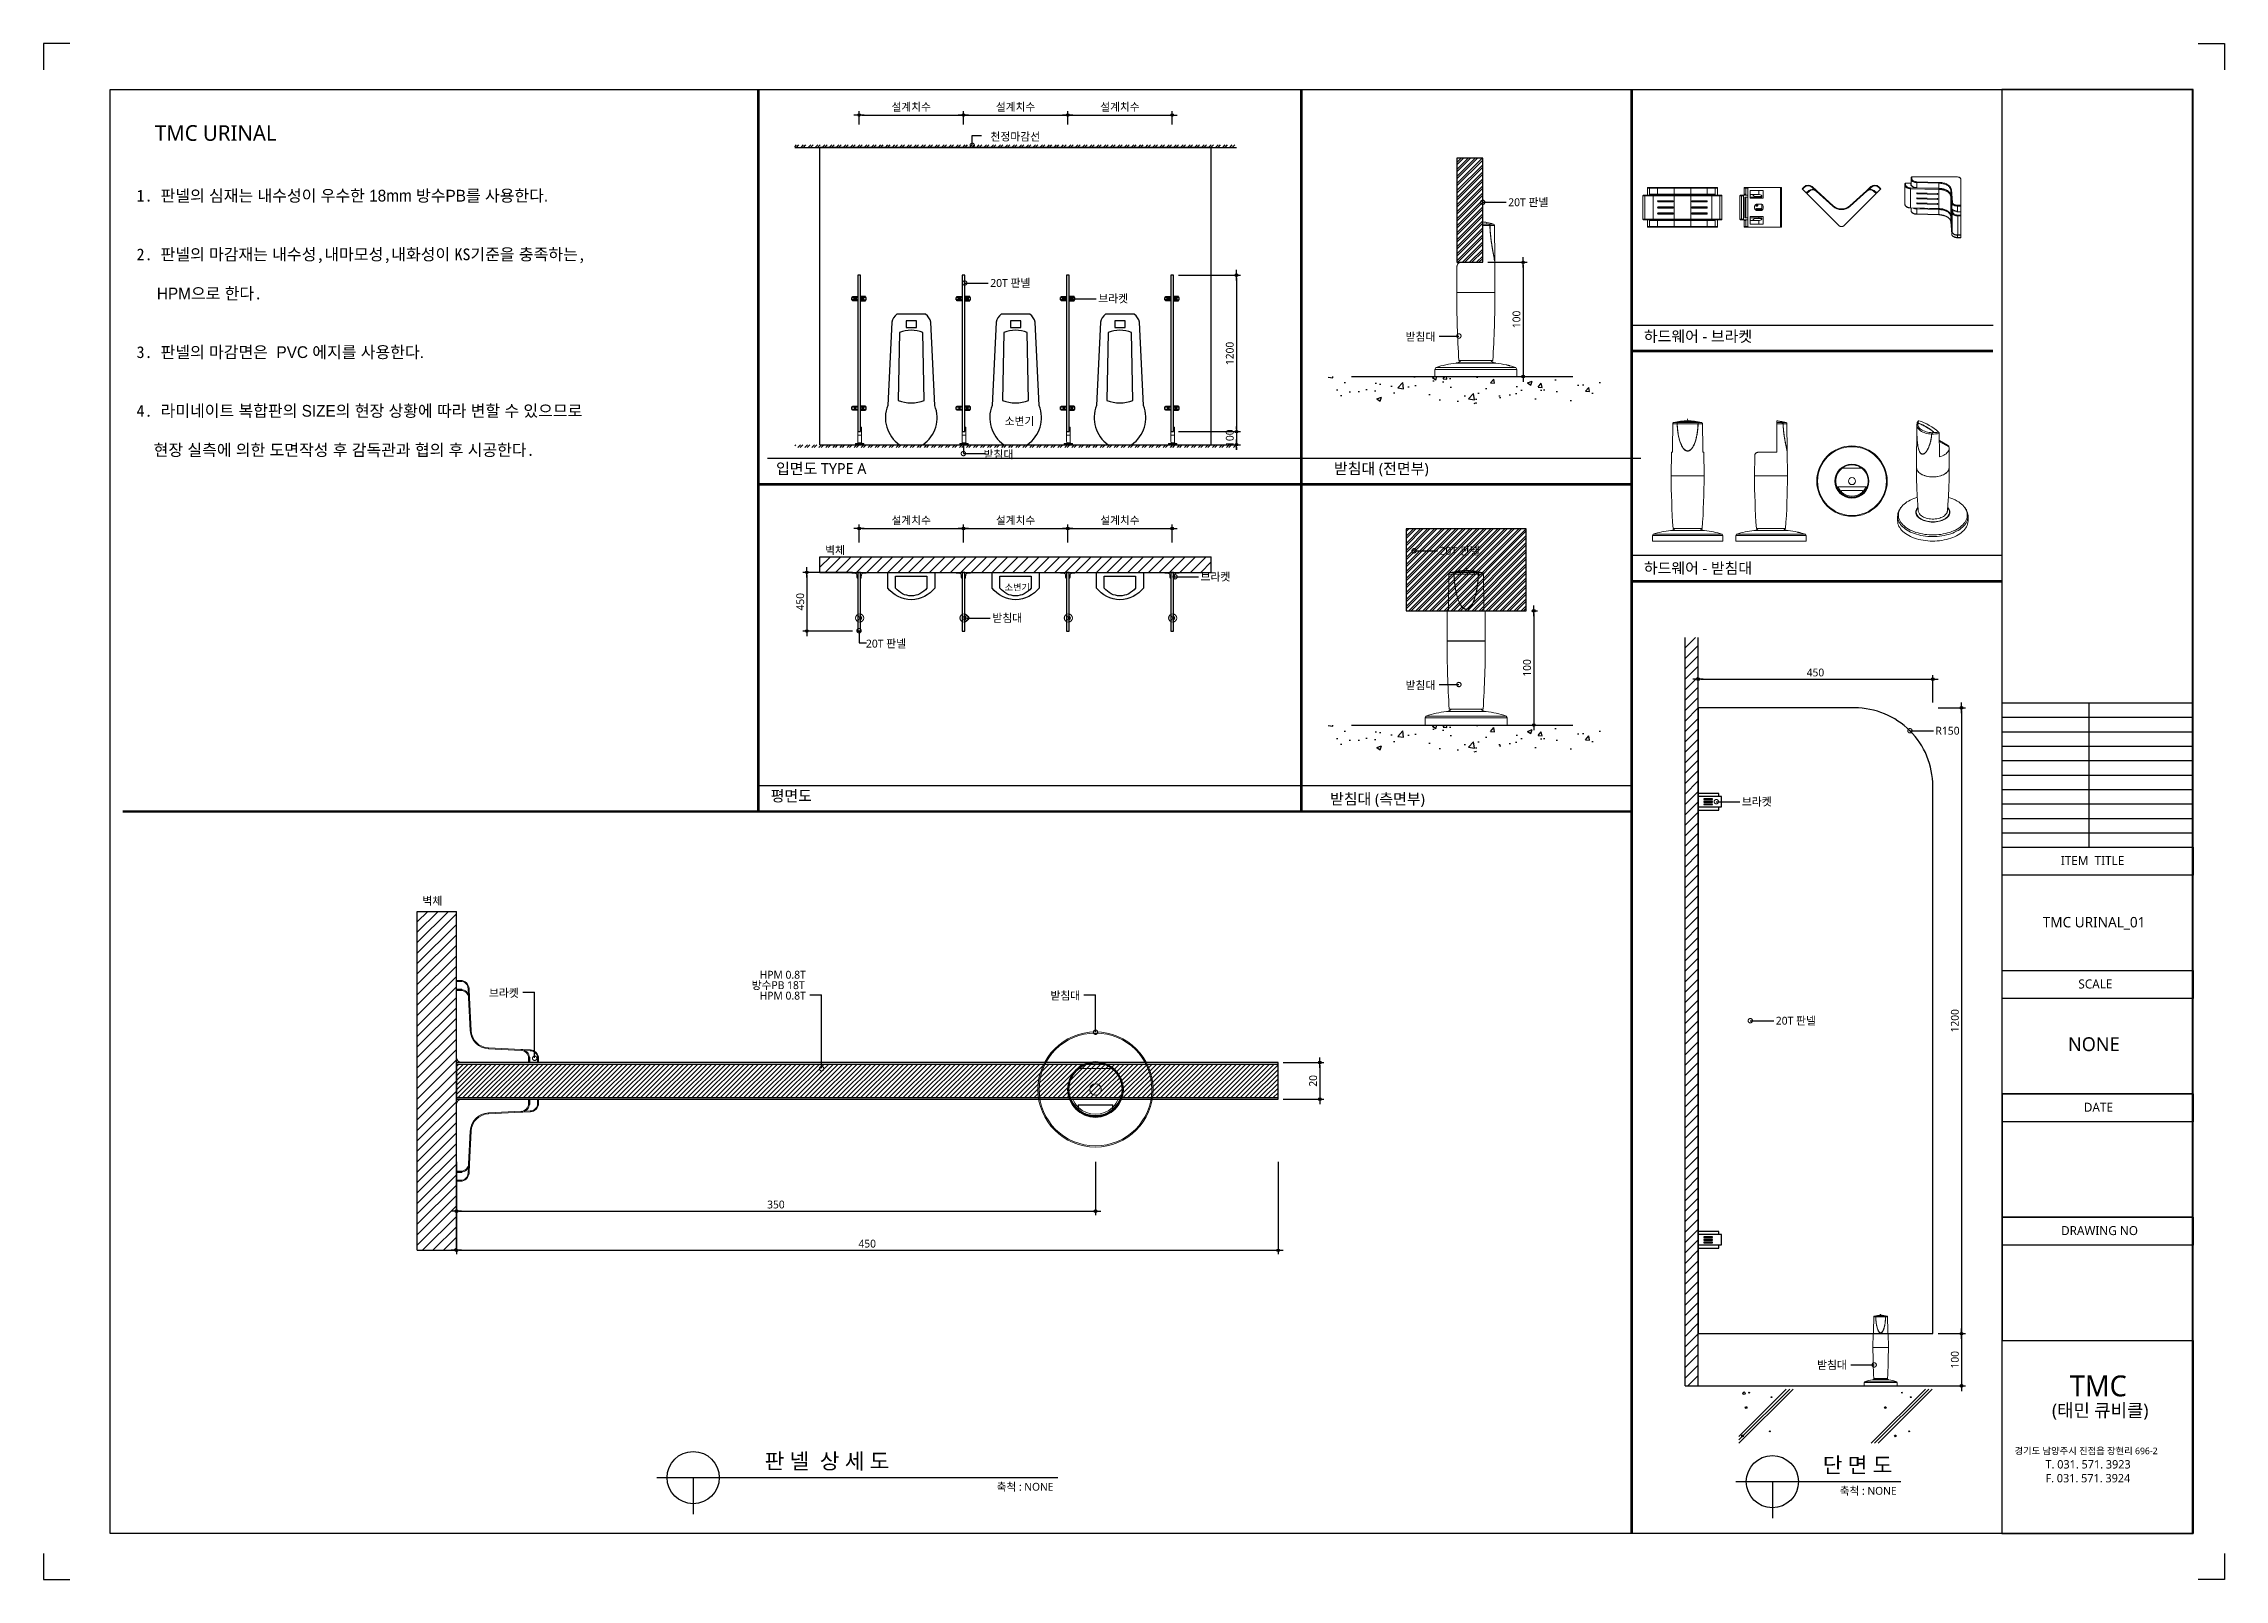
# Model space of a CAD drawing. Extents: x -256 to 8104, y -176 to 5714.
import ezdxf
from ezdxf.enums import TextEntityAlignment as Align

# ---------------------------------------------------------------- set-up
doc = ezdxf.new("R2010")
doc.units = 0
doc.header["$LTSCALE"] = 30
doc.linetypes.add('HIDDEN', pattern=[0.375, 0.25, -0.125])
doc.layers.get('0').update_dxf_attribs({"linetype": 'CONTINUOUS'})
doc.layers.get('DEFPOINTS').update_dxf_attribs({"linetype": 'CONTINUOUS'})
for name, color, linetype in [('0_toilet', 6, 'CONTINUOUS'), ('C', 2, 'CONTINUOUS'), ('curior-0Line', 252, 'CONTINUOUS'), ('DIM', 7, 'CONTINUOUS'), ('HAT', 8, 'CONTINUOUS'), ('HID', 9, 'HIDDEN'), ('jac text', 7, 'CONTINUOUS'), ('TIT', 3, 'CONTINUOUS'), ('문자', 3, 'CONTINUOUS'), ('부자재', 4, 'CONTINUOUS'), ('치수', 1, 'CONTINUOUS'), ('판넬', 2, 'CONTINUOUS'), ('해치', 8, 'CONTINUOUS')]:
    doc.layers.add(name, color=color, linetype=linetype)
doc.styles.add('돋움', font='malgun.ttf')
doc.dimstyles.new('10', dxfattribs={"dimscale": 10, "dimtxt": 3, "dimasz": 1, "dimexe": 1.5, "dimexo": 2, "dimgap": 1, "dimtad": 1, "dimdec": 0, "dimlunit": 6, "dimtxsty": '돋움', "dimblk": 'DIMDOT', "dimcen": -1, "dimdle": 1.5, "dimclrt": 3, "dimazin": 3, "dimtfac": 1, "dimtdec": 0, "dimtix": 1, "dimtmove": 2, "dimatfit": 3, "dimldrblk": 'DIMDOT', "dimarcsym": 0})
pattern_1 = [(45, (-8473.46, -213.721), (-13.470384, 13.470384), []), (45, (-8464.48, -213.721), (-13.470384, 13.470384), [])]

# ---------------------------------------------------------------- blocks, each defined once
blk = doc.blocks.new('_DOTSMALL')
at = {"color": 0, "linetype": 'ByBlock', "const_width": 0.5}
blk.add_lwpolyline([(-0.0625, 0, 1), (0.0625, 0, 1)], format="xyb", close=True, dxfattribs=at)
blk = doc.blocks.new('A$C63EC304E')
at = {"layer": '치수', "color": 1, "xscale": 2.5, "yscale": 2.5, "zscale": 2.5, "rotation": 234.3098741996962}
blk.add_blockref('_DOTSMALL', (0.31, 0.31), dxfattribs=at)
blk = doc.blocks.new('A$C2BC9653E')
at = {"layer": '치수', "xscale": 0.3333333333333333, "yscale": 0.3333333333333333, "zscale": 0.3333333333333333}
blk.add_blockref('A$C63EC304E', (0, 0), dxfattribs=at)
blk = doc.blocks.new('A$C7FC71301')
at = {"layer": '치수', "rotation": 180}
blk.add_blockref('A$C2BC9653E', (0.21, 0.21), dxfattribs=at)
blk = doc.blocks.new('A$C4A20372B')
at = {"layer": '치수'}
blk.add_blockref('A$C7FC71301', (0, 0), dxfattribs=at)
blk = doc.blocks.new('A$C566469F5')
at = {"layer": '치수'}
blk.add_blockref('A$C4A20372B', (0, 0), dxfattribs=at)
blk = doc.blocks.new('A$C7E317CD4')
at = {"layer": '해치', "xscale": 2, "yscale": 2, "zscale": 2}
blk.add_blockref('A$C566469F5', (0, 0), dxfattribs=at)
blk = doc.blocks.new('A$C601D7F27')
at = {"layer": '치수'}
blk.add_blockref('A$C7E317CD4', (0, 0), dxfattribs=at)
blk = doc.blocks.new('A$C38802C08')
at = {"layer": '치수'}
blk.add_blockref('A$C601D7F27', (0, 0), dxfattribs=at)
blk = doc.blocks.new('U_T170_L')
at = {"color": 0}
for points in [[(0, 5.25), (20, 5.25), (20, 8), (0, 8)], [(0, -4.95), (22.5, -4.95), (22.5, 4.95), (0, 4.95)], [(5.54, 2.175), (13.9, 2.175), (13.9, 2.675), (5.54, 2.675)], [(5.54, -0.3), (13.9, -0.3), (13.9, 0.2), (5.54, 0.2)], [(0, -8), (20, -8), (20, -5.25), (0, -5.25)], [(5.54, -2.775), (13.9, -2.775), (13.9, -2.275), (5.54, -2.275)]]:
    blk.add_lwpolyline(points, close=True, dxfattribs=at)
blk = doc.blocks.new('U_T460_S')
at = {"color": 0, "lineweight": 15}
for p, q in [((0, 51.22), (0, 50.51)), ((1.5, 51.03), (1.5, 50.62)), ((1.5, 50.62), (2.11, 50.51)), ((1.55, 50.62), (2.17, 50.51)), ((0, 50.51), (2.11, 50.51)), ((0, 50.03), (0, 37.85)), ((2.63, 50.03), (0, 50.03)), ((2.17, 50.51), (3.93, 50.51)), ((4.31, 50.03), (2.66, 50.03)), ((4.41, 38.43), (4.31, 50.03)), ((-9.43, 36.35), (-9.5, 27.85)), ((0, 37.85), (-8, 37.85)), ((4.5, 27.85), (4.41, 38.35)), ((-9.5, 27.85), (4.5, 27.85)), ((4.46, 27.8), (-9.5, 27.8)), ((-8.5, 27.85), (-8.5, 27.8)), ((3.5, 27.8), (3.5, 27.85)), ((4.5, 27.8), (4.46, 27.8)), ((-17.17, 2.98), (-17.5, 2.36)), ((-17.5, 2.36), (-17.5, 0)), ((12.5, 2.36), (-17.5, 2.36)), ((-17.17, 2.98), (12.17, 2.98)), ((4.75, 4.45), (-9.75, 4.45)), ((-9.58, 4.5), (4.58, 4.5)), ((3.66, 5.3), (-8.7, 5.3)), ((3.7, 5.3), (3.66, 5.3)), ((8.97, 3.79), (8.98, 3.78)), ((9.15, 3.74), (8.97, 3.78)), ((9.14, 3.75), (9.28, 3.72)), ((10, 3.56), (9.27, 3.72)), ((12.5, 2.36), (12.17, 2.98)), ((12.5, 0), (12.5, 2.36)), ((12.5, 0), (-17.5, 0))]:
    blk.add_line(p, q, dxfattribs=at)
for centre, radius, start, end in [((-2.5, 26.35), 25, 80.7931, 84.26083), ((-2.5, 26.35), 25, 75.08375, 80.67364), ((-1.81, 51.23), 4.05, 348.95196, 349.66457), ((2.59, 51.03), 1.01, 272.26269, 274.42562), ((3.81, 50.02), 0.5, 0.5, 75.08375), ((4.36, 38.42), 0.05, 324.33857, 0.5), ((307.31, 27.8), 316.81, 180, 184.07265), ((-312.31, 27.8), 316.81, 355.92735, 0), ((-5.61, -36.12), 40.78, 95.83214, 106.46881), ((-9.58, 4.38), 0.125, 93.0819, 147.30296), ((-9.7, 6.7), 2.2, 273.0819, 320.4788), ((4.7, 6.7), 2.2, 219.5212, 266.9181), ((4.57, 4.38), 0.125, 32.69704, 86.9181), ((0.61, -36.12), 40.78, 78.45323, 84.16786), ((0.61, -36.12), 40.78, 73.53119, 76.69506)]:
    blk.add_arc(centre, radius, start, end, dxfattribs=at)
for points, knots in [([(1.55, 51.01), (1.55, 51.01), (1.55, 51.02), (1.55, 50.95), (1.55, 50.83), (1.55, 50.69), (1.55, 50.62)], [0, 0, 0, 0, 0.167892, 0.434045, 0.700813, 1, 1, 1, 1]), ([(1.55, 50.57), (1.55, 50.57), (1.55, 50.59), (1.55, 50.6), (1.55, 50.61), (1.55, 50.62), (1.55, 50.62), (1.55, 50.62)], [0, 0, 0, 0, 0.242569, 0.485194, 0.726282, 0.964202, 1, 1, 1, 1]), ([(0, 50.03), (0, 50.08), (0, 50.19), (0, 50.33), (0, 50.45), (0, 50.49), (0, 50.51)], [0, 0, 0, 0, 0.237766, 0.475288, 0.719622, 1, 1, 1, 1]), ([(2.11, 50.51), (2.19, 50.49), (2.34, 50.45), (2.5, 50.32), (2.6, 50.18), (2.62, 50.08), (2.63, 50.03)], [0, 0, 0, 0, 0.334093, 0.590931, 0.797381, 1, 1, 1, 1]), ([(2.63, 50.03), (2.62, 50.07), (2.61, 50.15), (2.52, 50.28), (2.38, 50.4), (2.24, 50.44), (2.16, 50.46)], [0, 0, 0, 0, 0.190162, 0.379441, 0.638035, 1, 1, 1, 1]), ([(2.17, 50.51), (2.26, 50.48), (2.4, 50.44), (2.56, 50.31), (2.64, 50.17), (2.66, 50.08), (2.66, 50.03)], [0, 0, 0, 0, 0.356402, 0.614532, 0.805916, 1, 1, 1, 1]), ([(4.41, 38.35), (4.41, 38.35), (4.41, 38.36), (4.38, 38.47), (4.33, 38.67), (4.26, 38.98), (4.16, 39.42), (4.03, 40.02), (3.88, 40.7), (3.74, 41.43), (3.59, 42.18), (3.4, 43.19), (3.18, 44.49), (2.93, 46.25), (2.73, 48.1), (2.66, 49.43), (2.63, 50.03)], [0, 0, 0, 0, 0.013117, 0.051938, 0.080712, 0.110274, 0.162699, 0.216367, 0.27698, 0.338036, 0.3986, 0.459328, 0.5805, 0.702291, 0.86478, 1, 1, 1, 1]), ([(4.36, 38.37), (4.36, 38.37), (4.36, 38.37), (4.36, 38.38), (4.34, 38.44), (4.32, 38.54), (4.29, 38.7), (4.23, 38.96), (4.15, 39.35), (4.04, 39.86), (3.92, 40.4), (3.77, 41.13), (3.6, 42.04), (3.39, 43.15), (3.21, 44.3), (3.04, 45.45), (2.89, 46.59), (2.78, 47.73), (2.68, 48.87), (2.64, 49.64), (2.63, 50.03)], [0, 0, 0, 0, 0.000002, 0.013987, 0.034489, 0.055571, 0.080059, 0.105024, 0.152856, 0.201778, 0.249419, 0.29733, 0.385736, 0.474191, 0.564237, 0.654293, 0.740421, 0.826551, 0.913276, 1, 1, 1, 1]), ([(2.66, 50.03), (2.69, 49.52), (2.74, 48.5), (2.89, 46.98), (3.06, 45.59), (3.25, 44.32), (3.44, 43.18), (3.64, 42.06), (3.82, 41.15), (3.97, 40.43), (4.08, 39.89), (4.19, 39.38), (4.28, 39), (4.34, 38.74), (4.37, 38.59), (4.39, 38.49), (4.41, 38.43), (4.41, 38.43), (4.41, 38.43)], [0, 0, 0, 0, 0.115543, 0.231168, 0.346697, 0.436159, 0.525798, 0.61529, 0.704551, 0.752359, 0.800145, 0.848416, 0.896563, 0.921039, 0.945482, 0.965909, 0.986312, 1, 1, 1, 1]), ([(-8, 37.85), (-8.08, 37.84), (-8.33, 37.81), (-8.67, 37.67), (-8.97, 37.44), (-9.18, 37.19), (-9.32, 36.93), (-9.4, 36.65), (-9.43, 36.46), (-9.43, 36.36), (-9.43, 36.36)], [0, 0, 0, 0, 0.08678, 0.260456, 0.438788, 0.576352, 0.713951, 0.855736, 0.997532, 1, 1, 1, 1]), ([(-9.43, 36.36), (-9.43, 36.36), (-9.43, 36.36), (-9.43, 36.35), (-9.43, 36.35)], [0, 0, 0, 0, 0.379357, 1, 1, 1, 1]), ([(8.77, 3.83), (8.76, 3.83), (8.73, 3.84), (8.72, 3.84), (8.73, 3.84), (8.77, 3.83), (8.83, 3.82), (8.91, 3.8), (8.96, 3.79), (8.98, 3.79)], [0, 0, 0, 0, 0.144936, 0.289936, 0.4336, 0.577143, 0.722407, 0.870536, 1, 1, 1, 1]), ([(8.99, 3.78), (8.98, 3.79), (8.95, 3.79), (8.89, 3.81), (8.82, 3.82), (8.79, 3.83), (8.77, 3.83)], [0, 0, 0, 0, 0.068946, 0.420495, 0.772326, 1, 1, 1, 1]), ([(8.97, 3.78), (8.98, 3.77), (9.03, 3.76), (9.09, 3.75), (9.13, 3.74)], [0, 0, 0, 0, 0.1720916, 1, 1, 1, 1]), ([(8.97, 3.73), (8.97, 3.74), (8.97, 3.76), (8.97, 3.77), (8.97, 3.78)], [0, 0, 0, 0, 0.506561, 1, 1, 1, 1]), ([(9.13, 3.69), (9.09, 3.7), (9.03, 3.71), (8.98, 3.73), (8.97, 3.73)], [0, 0, 0, 0, 0.860743, 1, 1, 1, 1]), ([(9.13, 3.73), (9.26, 3.7), (9.55, 3.64), (9.84, 3.57), (10, 3.53)], [0, 0, 0, 0, 0.430582, 1, 1, 1, 1]), ([(9.13, 3.72), (9.13, 3.71), (9.13, 3.71), (9.13, 3.7), (9.13, 3.69)], [0, 0, 0, 0, 0.476579, 1, 1, 1, 1]), ([(10, 3.52), (9.83, 3.56), (9.55, 3.63), (9.26, 3.69), (9.13, 3.72)], [0, 0, 0, 0, 0.570891, 1, 1, 1, 1]), ([(9.22, 3.74), (9.22, 3.74), (9.22, 3.74), (9.19, 3.74), (9.16, 3.75), (9.14, 3.75)], [0, 0, 0, 0, 0.284804, 0.690886, 1, 1, 1, 1]), ([(9.27, 3.72), (9.38, 3.7), (9.62, 3.64), (9.86, 3.59), (10, 3.55)], [0, 0, 0, 0, 0.41527, 1, 1, 1, 1]), ([(10, 3.53), (10, 3.53), (10, 3.53), (10, 3.52), (10, 3.52)], [0, 0, 0, 0, 0.457065, 1, 1, 1, 1])]:
    blk.add_open_spline(points, degree=3, knots=knots, dxfattribs=at)
blk = doc.blocks.new('DIMDOT')
at = {"linetype": 'Continuous'}
blk.add_line((-2, 0), (2, 0), dxfattribs=at)
for radius in [0.5, 0.25]:
    blk.add_circle((0, 0), radius, dxfattribs=at)
blk = doc.blocks.new('*D21')
at = {"layer": 'DEFPOINTS', "color": 0}
for p in [(3270.2, 5440.1), (2870.2, 5383.9), (3270.2, 5383.9)]:
    blk.add_point(p, dxfattribs=at)
at = {"layer": 'DIM', "color": 0, "lineweight": -2}
for p, q in [((2870.2, 5403.9), (2870.2, 5455.1)), ((2880.2, 5440.1), (3260.2, 5440.1)), ((3270.2, 5403.9), (3270.2, 5455.1))]:
    blk.add_line(p, q, dxfattribs=at)
at = {"layer": 'DIM', "color": 0, "lineweight": -2, "xscale": 10, "yscale": 10, "zscale": 10, "rotation": 180}
blk.add_blockref('DIMDOT', (2870.2, 5440.1), dxfattribs=at)
at = {"layer": 'DIM', "color": 0, "lineweight": -2, "xscale": 10, "yscale": 10, "zscale": 10}
blk.add_blockref('DIMDOT', (3270.2, 5440.1), dxfattribs=at)
at = {"layer": 'DIM', "color": 3, "insert": (3070.2, 5469.8), "char_height": 30, "attachment_point": 5, "style": '돋움'}
blk.add_mtext('설계치수', dxfattribs=at)
blk = doc.blocks.new('*D22')
at = {"layer": 'DEFPOINTS', "color": 0}
for p in [(3670.2, 5440.1), (3270.2, 5383.9), (3670.2, 5383.9)]:
    blk.add_point(p, dxfattribs=at)
at = {"layer": 'DIM', "color": 0, "lineweight": -2}
for p, q in [((3270.2, 5403.9), (3270.2, 5455.1)), ((3280.2, 5440.1), (3660.2, 5440.1)), ((3670.2, 5403.9), (3670.2, 5455.1))]:
    blk.add_line(p, q, dxfattribs=at)
at = {"layer": 'DIM', "color": 0, "lineweight": -2, "xscale": 10, "yscale": 10, "zscale": 10, "rotation": 180}
blk.add_blockref('DIMDOT', (3270.2, 5440.1), dxfattribs=at)
at = {"layer": 'DIM', "color": 0, "lineweight": -2, "xscale": 10, "yscale": 10, "zscale": 10}
blk.add_blockref('DIMDOT', (3670.2, 5440.1), dxfattribs=at)
at = {"layer": 'DIM', "color": 3, "insert": (3470.2, 5469.8), "char_height": 30, "attachment_point": 5, "style": '돋움'}
blk.add_mtext('설계치수', dxfattribs=at)
blk = doc.blocks.new('*D23')
at = {"layer": 'DEFPOINTS', "color": 0}
for p in [(4070.2, 5440.1), (3670.2, 5383.9), (4070.2, 5383.9)]:
    blk.add_point(p, dxfattribs=at)
at = {"layer": 'DIM', "color": 0, "lineweight": -2}
for p, q in [((3670.2, 5403.9), (3670.2, 5455.1)), ((3680.2, 5440.1), (4060.2, 5440.1)), ((4070.2, 5403.9), (4070.2, 5455.1))]:
    blk.add_line(p, q, dxfattribs=at)
at = {"layer": 'DIM', "color": 0, "lineweight": -2, "xscale": 10, "yscale": 10, "zscale": 10, "rotation": 180}
blk.add_blockref('DIMDOT', (3670.2, 5440.1), dxfattribs=at)
at = {"layer": 'DIM', "color": 0, "lineweight": -2, "xscale": 10, "yscale": 10, "zscale": 10}
blk.add_blockref('DIMDOT', (4070.2, 5440.1), dxfattribs=at)
at = {"layer": 'DIM', "color": 3, "insert": (3870.2, 5469.8), "char_height": 30, "attachment_point": 5, "style": '돋움'}
blk.add_mtext('설계치수', dxfattribs=at)
blk = doc.blocks.new('*D24')
at = {"layer": 'DEFPOINTS', "color": 0}
for p in [(4075.2, 4826), (4075.2, 4226), (4317.1, 4226)]:
    blk.add_point(p, dxfattribs=at)
at = {"layer": 'DIM', "color": 0, "lineweight": -2}
for p, q in [((4095.2, 4826), (4332.1, 4826)), ((4317.1, 4816), (4317.1, 4236)), ((4095.2, 4226), (4332.1, 4226))]:
    blk.add_line(p, q, dxfattribs=at)
at = {"layer": 'DIM', "color": 0, "lineweight": -2, "xscale": 10, "yscale": 10, "zscale": 10}
for p, rotation in [((4317.1, 4826), 90), ((4317.1, 4226), 270)]:
    blk.add_blockref('DIMDOT', p, dxfattribs=dict(at, rotation=rotation))
at = {"layer": 'DIM', "color": 3, "insert": (4291.5, 4526), "char_height": 30, "attachment_point": 5, "rotation": 90, "style": '돋움'}
blk.add_mtext('1200', dxfattribs=at)
blk = doc.blocks.new('*D25')
at = {"layer": 'DEFPOINTS', "color": 0}
for p in [(4075.2, 4226), (4075.2, 4176), (4317.1, 4176)]:
    blk.add_point(p, dxfattribs=at)
at = {"layer": 'DIM', "color": 0, "lineweight": -2}
for p, q in [((4095.2, 4226), (4332.1, 4226)), ((4317.1, 4236), (4317.1, 4246)), ((4317.1, 4226), (4317.1, 4176)), ((4095.2, 4176), (4332.1, 4176)), ((4317.1, 4166), (4317.1, 4156))]:
    blk.add_line(p, q, dxfattribs=at)
at = {"layer": 'DIM', "color": 0, "lineweight": -2, "xscale": 10, "yscale": 10, "zscale": 10}
for p, rotation in [((4317.1, 4226), 270), ((4317.1, 4176), 90)]:
    blk.add_blockref('DIMDOT', p, dxfattribs=dict(at, rotation=rotation))
at = {"layer": 'DIM', "color": 3, "insert": (4291.5, 4201), "char_height": 30, "attachment_point": 5, "rotation": 90, "style": '돋움'}
blk.add_mtext('100', dxfattribs=at)
blk = doc.blocks.new('U_T170_TOP')
at = {"color": 0, "lineweight": 15}
for p, q in [((-15.91, 15.91), (-15.1, 16.72)), ((-15.73, 15.73), (-15.91, 15.91)), ((-14.93, 16.54), (-15.73, 15.73)), ((-14.21, 14.21), (-15.73, 15.73)), ((-14.93, 16.54), (-15.1, 16.72)), ((-13.15, 15.27), (-14.21, 14.21)), ((-14.14, 14.14), (-13.25, 15.03)), ((-13.97, 13.97), (-14.14, 14.14)), ((-13.08, 14.85), (-13.97, 13.97)), ((-1.06, 1.06), (-13.97, 13.97)), ((-13.26, 15.03), (-13.33, 15.1)), ((-13.08, 14.85), (-13.25, 15.03)), ((-13.15, 15.27), (-13.07, 15.19)), ((-10.96, 15.63), (-12.03, 16.61)), ((-11.86, 16.79), (-10.01, 15.11)), ((-3.53, 8.88), (-10.18, 14.92)), ((-10.01, 15.11), (-3.37, 9.06)), ((13.97, 13.97), (1.06, 1.06)), ((3.37, 9.06), (10.01, 15.11)), ((10.18, 14.92), (3.53, 8.88)), ((10.01, 15.11), (11.86, 16.79)), ((12.03, 16.61), (10.96, 15.63)), ((13.07, 15.19), (13.15, 15.27)), ((13.08, 14.85), (13.25, 15.03)), ((13.97, 13.97), (13.08, 14.85)), ((14.21, 14.21), (13.15, 15.27)), ((13.25, 15.03), (14.14, 14.14)), ((13.33, 15.1), (13.26, 15.03)), ((14.14, 14.14), (13.97, 13.97)), ((15.73, 15.73), (14.21, 14.21)), ((14.93, 16.54), (15.1, 16.72)), ((15.73, 15.73), (14.93, 16.54)), ((15.1, 16.72), (15.91, 15.91)), ((15.91, 15.91), (15.73, 15.73))]:
    blk.add_line(p, q, dxfattribs=at)
at = {"color": 0, "lineweight": 15, "flags": 128}
for points in [[(-12.03, 16.61), (-12, 16.64), (-11.96, 16.68), (-11.94, 16.71), (-11.91, 16.74), (-11.89, 16.76), (-11.87, 16.78), (-11.86, 16.79), (-11.86, 16.79)], [(-10.18, 14.92), (-10.14, 14.96), (-10.11, 14.99), (-10.08, 15.03), (-10.06, 15.05), (-10.04, 15.08), (-10.02, 15.09), (-10.01, 15.1), (-10.01, 15.11)], [(10.18, 14.92), (10.14, 14.96), (10.11, 14.99), (10.08, 15.03), (10.06, 15.05), (10.04, 15.08), (10.02, 15.09), (10.01, 15.1), (10.01, 15.11)], [(12.03, 16.61), (12, 16.64), (11.96, 16.68), (11.93, 16.71), (11.91, 16.74), (11.89, 16.76), (11.87, 16.78), (11.86, 16.79), (11.86, 16.79)], [(-3.53, 8.88), (-3.5, 8.91), (-3.47, 8.95), (-3.44, 8.98), (-3.41, 9.01), (-3.39, 9.03), (-3.38, 9.05), (-3.37, 9.06), (-3.37, 9.06)], [(3.53, 8.88), (3.5, 8.91), (3.47, 8.95), (3.44, 8.98), (3.41, 9.01), (3.39, 9.03), (3.38, 9.05), (3.37, 9.06), (3.37, 9.06)]]:
    blk.add_lwpolyline(points, dxfattribs=at)
at = {"color": 0, "lineweight": 15}
for centre, radius, start, end in [((-13.44, 15.05), 2.35, 47.69834, 135), ((-13.44, 15.05), 2.1, 47.69834, 135), ((-11.59, 13.37), 2.35, 47.69834, 135), ((-11.59, 13.37), 2.1, 47.69834, 135), ((11.59, 13.37), 2.35, 45, 132.30166), ((11.59, 13.37), 2.1, 45, 132.30166), ((13.44, 15.05), 2.35, 45, 132.30166), ((13.44, 15.05), 2.1, 45, 132.30166), ((0, 12.76), 5.25, 227.69834, 312.30166), ((0, 12.76), 5, 227.69834, 312.30166), ((0, 2.12), 1.5, 225, 315)]:
    blk.add_arc(centre, radius, start, end, dxfattribs=at)
blk = doc.blocks.new('U_T460_TOP')
at = {"color": 0, "lineweight": 15}
for p, q in [((4.19, 8), (-4.19, 8)), ((-0.03, 9.43), (0.03, 9.43)), ((-6.33, 0), (-6.44, 0)), ((5.93, 0), (-5.93, 0)), ((4.49, -1.5), (-4.49, -1.5)), ((-4.49, -1.5), (-4.49, -2.11)), ((-4.46, -2.16), (-4.47, -1.55)), ((-4.43, -1.55), (-4.42, -2.17)), ((-4.07, -1.5), (-4.07, -1.55)), ((-4, -1.55), (-4, -1.5)), ((-0.81, -1.55), (-0.81, -1.5)), ((0.81, -1.55), (0.81, -1.5)), ((4, -1.55), (4, -1.5)), ((4.07, -1.55), (4.07, -1.5)), ((4.42, -2.17), (4.43, -1.55)), ((4.47, -1.55), (4.46, -2.16)), ((4.49, -2.11), (4.49, -1.5)), ((6.44, 0), (6.33, 0))]:
    blk.add_line(p, q, dxfattribs=at)
at = {"color": 0, "lineweight": 0}
blk.add_line((0, 9.43), (0, 9.75), dxfattribs=at)
at = {"color": 0, "lineweight": 15}
for radius in [15, 14.67, 7.25, 7.2, 7.08, 7, 1.5]:
    blk.add_circle((0, 2.5), radius, dxfattribs=at)
for centre, radius, start, end in [((0, 2.5), 6.91, 127.285, 201.2017), ((0, 2.5), 6.91, 338.7983, 52.715), ((0, 2.5), 6.81, 201.5491, 228.8742), ((0, 2.5), 6.44, 202.8606, 225.7483), ((-4.43, -2.12), 0.0556, 234.9029, 279.4931), ((-4.4, -2.63), 0.0499, 179.904, 229.3719), ((0, 2.5), 6.81, 229.3494, 310.6506), ((0, 2.5), 6.44, 226.5801, 313.4199), ((4.43, -2.12), 0.0556, 260.5069, 305.0971), ((4.4, -2.63), 0.0499, 310.6281, 0.096), ((0, 2.5), 6.81, 311.1258, 338.4509), ((0, 2.5), 6.44, 314.2517, 337.1394)]:
    blk.add_arc(centre, radius, start, end, dxfattribs=at)
for points, knots in [([(-4.19, 8), (-4.08, 8.08), (-3.74, 8.33), (-3.15, 8.67), (-2.4, 9.01), (-1.62, 9.24), (-0.82, 9.39), (-0.28, 9.42), (0, 9.43), (0, 9.43)], [0, 0, 0, 0, 0.086791, 0.262656, 0.438847, 0.624752, 0.811395, 0.997532, 1, 1, 1, 1]), ([(0, 9.43), (0, 9.43), (-0.01, 9.43), (-0.02, 9.43), (-0.03, 9.43)], [0, 0, 0, 0, 0.379357, 1, 1, 1, 1]), ([(0, 9.43), (0, 9.43), (0.29, 9.42), (0.85, 9.39), (1.68, 9.23), (2.44, 8.99), (3.12, 8.68), (3.68, 8.37), (4.03, 8.12), (4.19, 8)], [0, 0, 0, 0, 0.002468, 0.1963, 0.390703, 0.584247, 0.730344, 0.876293, 1, 1, 1, 1]), ([(0.03, 9.43), (0.02, 9.43), (0.01, 9.43), (0, 9.43), (0, 9.43)], [0, 0, 0, 0, 0.620643, 1, 1, 1, 1]), ([(-6.33, 0), (-6.32, 0), (-6.31, 0), (-6.23, 0), (-6.1, 0), (-5.99, 0), (-5.93, 0)], [0, 0, 0, 0, 0.237766, 0.475288, 0.719622, 1, 1, 1, 1]), ([(-4.49, -2.11), (-4.49, -2.19), (-4.49, -2.34), (-4.49, -2.5), (-4.48, -2.6), (-4.48, -2.62), (-4.48, -2.63)], [0, 0, 0, 0, 0.334093, 0.590931, 0.797381, 1, 1, 1, 1]), ([(4.48, -2.63), (4.45, -2.65), (4.41, -2.71), (4.25, -2.85), (4.02, -3.05), (3.67, -3.3), (3.29, -3.54), (2.9, -3.75), (2.58, -3.89), (2.26, -4.02), (1.92, -4.13), (1.58, -4.22), (1.27, -4.29), (0.99, -4.34), (0.68, -4.38), (0.38, -4.4), (0.09, -4.41), (-0.26, -4.41), (-0.64, -4.38), (-1.02, -4.33), (-1.41, -4.26), (-1.81, -4.16), (-2.23, -4.03), (-2.59, -3.89), (-2.92, -3.74), (-3.2, -3.59), (-3.52, -3.4), (-3.84, -3.18), (-4.16, -2.93), (-4.38, -2.73), (-4.45, -2.66), (-4.48, -2.63)], [0, 0, 0, 0, 0.056109, 0.112217, 0.175281, 0.238353, 0.301443, 0.333042, 0.364629, 0.387953, 0.411299, 0.434541, 0.447611, 0.460668, 0.473897, 0.487096, 0.496849, 0.5066, 0.526009, 0.540576, 0.555174, 0.581659, 0.608219, 0.638624, 0.669049, 0.699366, 0.729689, 0.790416, 0.85116, 0.932397, 1, 1, 1, 1]), ([(-4.47, -1.55), (-4.47, -1.55), (-4.47, -1.55), (-4.46, -1.55), (-4.44, -1.55), (-4.43, -1.55), (-4.43, -1.55), (-4.43, -1.55)], [0, 0, 0, 0, 0.242569, 0.485194, 0.726282, 0.964202, 1, 1, 1, 1]), ([(-4.45, -2.63), (-4.45, -2.62), (-4.46, -2.61), (-4.46, -2.52), (-4.46, -2.38), (-4.46, -2.24), (-4.46, -2.16)], [0, 0, 0, 0, 0.190162, 0.379441, 0.638035, 1, 1, 1, 1]), ([(-4.42, -2.17), (-4.43, -2.26), (-4.43, -2.4), (-4.44, -2.56), (-4.44, -2.64), (-4.44, -2.66), (-4.43, -2.66)], [0, 0, 0, 0, 0.356402, 0.614532, 0.805916, 1, 1, 1, 1]), ([(4.43, -1.55), (3.95, -1.55), (3.07, -1.55), (1.75, -1.55), (0.5, -1.55), (-0.73, -1.55), (-1.93, -1.55), (-3.16, -1.55), (-3.99, -1.55), (-4.43, -1.55)], [0, 0, 0, 0, 0.162028, 0.302727, 0.443426, 0.583945, 0.717175, 0.850406, 1, 1, 1, 1]), ([(-4.43, -2.66), (-4.41, -2.69), (-4.36, -2.74), (-4.21, -2.89), (-4, -3.06), (-3.75, -3.25), (-3.47, -3.44), (-3.11, -3.64), (-2.74, -3.82), (-2.38, -3.97), (-2.06, -4.08), (-1.69, -4.19), (-1.32, -4.28), (-0.98, -4.34), (-0.72, -4.37), (-0.45, -4.39), (-0.21, -4.41), (-0.06, -4.41), (0, -4.41)], [0, 0, 0, 0, 0.115543, 0.231168, 0.346697, 0.436159, 0.525798, 0.61529, 0.704551, 0.752359, 0.800145, 0.848416, 0.896563, 0.921039, 0.945482, 0.965909, 0.986312, 1, 1, 1, 1]), ([(0, -4.41), (0.09, -4.41), (0.27, -4.4), (0.56, -4.39), (0.86, -4.35), (1.21, -4.3), (1.58, -4.22), (2, -4.1), (2.39, -3.97), (2.76, -3.81), (3.06, -3.66), (3.37, -3.49), (3.66, -3.31), (3.92, -3.12), (4.15, -2.94), (4.34, -2.76), (4.4, -2.7), (4.43, -2.66)], [0, 0, 0, 0, 0.020641, 0.041302, 0.067568, 0.093886, 0.138999, 0.184233, 0.247911, 0.311838, 0.375955, 0.439893, 0.533719, 0.627636, 0.721503, 0.860749, 1, 1, 1, 1]), ([(4.43, -2.66), (4.44, -2.66), (4.44, -2.64), (4.44, -2.55), (4.43, -2.39), (4.43, -2.25), (4.42, -2.17)], [0, 0, 0, 0, 0.2036504, 0.4131033, 0.6693873, 1, 1, 1, 1]), ([(4.43, -1.55), (4.43, -1.55), (4.44, -1.55), (4.45, -1.55), (4.46, -1.55), (4.47, -1.55), (4.47, -1.55), (4.47, -1.55)], [0, 0, 0, 0, 0.235302, 0.470524, 0.707668, 0.947927, 1, 1, 1, 1]), ([(4.46, -2.16), (4.46, -2.24), (4.46, -2.37), (4.46, -2.51), (4.46, -2.6), (4.45, -2.62), (4.45, -2.63)], [0, 0, 0, 0, 0.335931, 0.593051, 0.800431, 1, 1, 1, 1]), ([(4.48, -2.63), (4.48, -2.62), (4.48, -2.61), (4.49, -2.51), (4.49, -2.35), (4.49, -2.2), (4.49, -2.11)], [0, 0, 0, 0, 0.188174, 0.37552, 0.632642, 1, 1, 1, 1]), ([(5.93, 0), (5.99, 0), (6.11, 0), (6.24, 0), (6.32, 0), (6.33, 0), (6.33, 0)], [0, 0, 0, 0, 0.276955, 0.554541, 0.815504, 1, 1, 1, 1])]:
    blk.add_open_spline(points, degree=3, knots=knots, dxfattribs=at)
blk = doc.blocks.new('*D26')
at = {"layer": 'DEFPOINTS', "color": 0}
for p in [(3270.2, 3854.6), (2870.2, 3781.5), (3270.2, 3781.5)]:
    blk.add_point(p, dxfattribs=at)
at = {"layer": 'DIM', "color": 0, "lineweight": -2}
for p, q in [((2870.2, 3801.5), (2870.2, 3869.6)), ((2880.2, 3854.6), (3260.2, 3854.6)), ((3270.2, 3801.5), (3270.2, 3869.6))]:
    blk.add_line(p, q, dxfattribs=at)
at = {"layer": 'DIM', "color": 0, "lineweight": -2, "xscale": 10, "yscale": 10, "zscale": 10, "rotation": 180}
blk.add_blockref('DIMDOT', (2870.2, 3854.6), dxfattribs=at)
at = {"layer": 'DIM', "color": 0, "lineweight": -2, "xscale": 10, "yscale": 10, "zscale": 10}
blk.add_blockref('DIMDOT', (3270.2, 3854.6), dxfattribs=at)
at = {"layer": 'DIM', "color": 3, "insert": (3070.2, 3884.3), "char_height": 30, "attachment_point": 5, "style": '돋움'}
blk.add_mtext('설계치수', dxfattribs=at)
blk = doc.blocks.new('*D27')
at = {"layer": 'DEFPOINTS', "color": 0}
for p in [(3670.2, 3854.6), (3270.2, 3781.5), (3670.2, 3781.5)]:
    blk.add_point(p, dxfattribs=at)
at = {"layer": 'DIM', "color": 0, "lineweight": -2}
for p, q in [((3270.2, 3801.5), (3270.2, 3869.6)), ((3280.2, 3854.6), (3660.2, 3854.6)), ((3670.2, 3801.5), (3670.2, 3869.6))]:
    blk.add_line(p, q, dxfattribs=at)
at = {"layer": 'DIM', "color": 0, "lineweight": -2, "xscale": 10, "yscale": 10, "zscale": 10, "rotation": 180}
blk.add_blockref('DIMDOT', (3270.2, 3854.6), dxfattribs=at)
at = {"layer": 'DIM', "color": 0, "lineweight": -2, "xscale": 10, "yscale": 10, "zscale": 10}
blk.add_blockref('DIMDOT', (3670.2, 3854.6), dxfattribs=at)
at = {"layer": 'DIM', "color": 3, "insert": (3470.2, 3884.3), "char_height": 30, "attachment_point": 5, "style": '돋움'}
blk.add_mtext('설계치수', dxfattribs=at)
blk = doc.blocks.new('*D28')
at = {"layer": 'DEFPOINTS', "color": 0}
for p in [(4070.2, 3854.6), (3670.2, 3781.5), (4070.2, 3781.5)]:
    blk.add_point(p, dxfattribs=at)
at = {"layer": 'DIM', "color": 0, "lineweight": -2}
for p, q in [((3670.2, 3801.5), (3670.2, 3869.6)), ((3680.2, 3854.6), (4060.2, 3854.6)), ((4070.2, 3801.5), (4070.2, 3869.6))]:
    blk.add_line(p, q, dxfattribs=at)
at = {"layer": 'DIM', "color": 0, "lineweight": -2, "xscale": 10, "yscale": 10, "zscale": 10, "rotation": 180}
blk.add_blockref('DIMDOT', (3670.2, 3854.6), dxfattribs=at)
at = {"layer": 'DIM', "color": 0, "lineweight": -2, "xscale": 10, "yscale": 10, "zscale": 10}
blk.add_blockref('DIMDOT', (4070.2, 3854.6), dxfattribs=at)
at = {"layer": 'DIM', "color": 3, "insert": (3870.2, 3884.3), "char_height": 30, "attachment_point": 5, "style": '돋움'}
blk.add_mtext('설계치수', dxfattribs=at)
blk = doc.blocks.new('*D29')
at = {"layer": 'DEFPOINTS', "color": 0}
for p in [(2865.2, 3686.3), (2670.2, 3461.3), (2865.2, 3461.3)]:
    blk.add_point(p, dxfattribs=at)
at = {"layer": 'DIM', "color": 0, "lineweight": -2}
for p, q in [((2845.2, 3686.3), (2655.2, 3686.3)), ((2670.2, 3676.3), (2670.2, 3471.3)), ((2845.2, 3461.3), (2655.2, 3461.3))]:
    blk.add_line(p, q, dxfattribs=at)
at = {"layer": 'DIM', "color": 0, "lineweight": -2, "xscale": 10, "yscale": 10, "zscale": 10}
for p, rotation in [((2670.2, 3686.3), 90), ((2670.2, 3461.3), 270)]:
    blk.add_blockref('DIMDOT', p, dxfattribs=dict(at, rotation=rotation))
at = {"layer": 'DIM', "color": 3, "insert": (2644.7, 3573.8), "char_height": 30, "attachment_point": 5, "rotation": 90, "style": '돋움'}
blk.add_mtext('450', dxfattribs=at)
blk = doc.blocks.new('U_T460_F')
at = {"color": 0, "lineweight": 15}
for p, q in [((-4.49, 50.62), (-4.49, 50.51)), ((-4.46, 50.46), (-4.47, 50.57)), ((-4.43, 50.62), (-4.42, 50.51)), ((4.42, 50.51), (4.43, 50.62)), ((4.47, 50.57), (4.46, 50.46)), ((4.49, 50.51), (4.49, 50.62)), ((-4.48, 50.03), (-6.33, 50.03)), ((-5.93, 50.51), (-4.49, 50.51)), ((4.43, 50.03), (-4.43, 50.03)), ((-4.42, 50.51), (4.42, 50.51)), ((6.33, 50.03), (4.48, 50.03)), ((4.49, 50.51), (5.93, 50.51)), ((-6.91, 37.85), (-7, 27.85)), ((-6.44, 37.85), (-6.91, 37.85)), ((0, 38.43), (0, 38.37)), ((6.91, 37.85), (6.44, 37.85)), ((7, 27.85), (6.91, 37.85)), ((-7, 27.85), (7, 27.85)), ((-0.77, 27.8), (-7, 27.8)), ((-6, 27.85), (-6, 27.8)), ((7, 27.8), (-0.77, 27.8)), ((6, 27.8), (6, 27.85)), ((-14.67, 2.98), (-15, 2.36)), ((-15, 2.36), (-15, 0)), ((15, 2.36), (-15, 2.36)), ((-14.67, 2.98), (14.67, 2.98)), ((7.25, 4.45), (-7.25, 4.45)), ((-7.08, 4.5), (7.08, 4.5)), ((-0.68, 5.3), (-6.2, 5.3)), ((6.2, 5.3), (-0.68, 5.3)), ((15, 2.36), (14.67, 2.98)), ((15, 0), (15, 2.36)), ((15, 0), (-15, 0))]:
    blk.add_line(p, q, dxfattribs=at)
at = {"color": 0, "lineweight": 0}
blk.add_line((0.03, 51.22), (0, 52.07), dxfattribs=at)
at = {"color": 0, "lineweight": 15, "flags": 128}
for points in [[(-6.33, 50.03), (-6.43, 39.55), (-6.44, 37.85)], [(6.44, 37.85), (6.43, 39.55), (6.33, 50.03)]]:
    blk.add_lwpolyline(points, dxfattribs=at)
at = {"color": 0, "lineweight": 15}
for centre, radius, start, end in [((0, 26.35), 24.87, 76.20887, 103.79113), ((0, 26.35), 24.68, 79.51035, 100.48965), ((-4.41, 50.46), 0.0494, 99.60127, 180.95358), ((-4.43, 49.96), 0.0676, 89.81262, 104.70875), ((4.41, 50.46), 0.0494, 359.04642, 80.39873), ((4.43, 49.96), 0.0676, 75.29125, 90.18738), ((309.81, 27.8), 316.81, 180, 184.07265), ((-309.81, 27.8), 316.81, 355.92735, 0), ((-3.11, -36.12), 40.78, 95.83214, 106.46881), ((-7.08, 4.38), 0.125, 93.0819, 147.30296), ((-7.2, 6.7), 2.2, 273.0819, 320.4788), ((7.2, 6.7), 2.2, 219.5212, 266.9181), ((7.07, 4.38), 0.125, 32.69704, 86.9181), ((3.11, -36.12), 40.78, 73.53119, 84.16786)]:
    blk.add_arc(centre, radius, start, end, dxfattribs=at)
for points, knots in [([(-4.47, 50.57), (-4.47, 50.57), (-4.47, 50.59), (-4.46, 50.6), (-4.44, 50.61), (-4.43, 50.62), (-4.43, 50.62), (-4.43, 50.62)], [0, 0, 0, 0, 0.242569, 0.485194, 0.726282, 0.964202, 1, 1, 1, 1]), ([(4.43, 50.62), (3.95, 50.7), (3.07, 50.84), (1.75, 50.97), (0.5, 51.03), (-0.73, 51.02), (-1.93, 50.95), (-3.16, 50.83), (-3.99, 50.69), (-4.43, 50.62)], [0, 0, 0, 0, 0.162028, 0.302727, 0.443426, 0.583945, 0.717175, 0.850406, 1, 1, 1, 1]), ([(4.43, 50.62), (4.43, 50.62), (4.44, 50.61), (4.45, 50.6), (4.46, 50.59), (4.47, 50.58), (4.47, 50.57), (4.47, 50.57)], [0, 0, 0, 0, 0.235302, 0.470524, 0.707668, 0.947927, 1, 1, 1, 1]), ([(-6.33, 50.03), (-6.32, 50.08), (-6.31, 50.19), (-6.23, 50.33), (-6.1, 50.45), (-5.99, 50.49), (-5.93, 50.51)], [0, 0, 0, 0, 0.237766, 0.475288, 0.719622, 1, 1, 1, 1]), ([(-4.49, 50.51), (-4.49, 50.49), (-4.49, 50.45), (-4.49, 50.32), (-4.48, 50.18), (-4.48, 50.08), (-4.48, 50.03)], [0, 0, 0, 0, 0.334093, 0.590931, 0.797381, 1, 1, 1, 1]), ([(4.48, 50.03), (4.45, 49.53), (4.41, 48.53), (4.25, 46.98), (4.02, 45.39), (3.67, 43.75), (3.29, 42.42), (2.9, 41.38), (2.58, 40.69), (2.26, 40.09), (1.92, 39.57), (1.58, 39.17), (1.27, 38.87), (0.99, 38.66), (0.68, 38.49), (0.38, 38.39), (0.09, 38.35), (-0.26, 38.35), (-0.64, 38.46), (-1.02, 38.68), (-1.41, 38.98), (-1.81, 39.42), (-2.23, 40.03), (-2.59, 40.7), (-2.92, 41.43), (-3.2, 42.18), (-3.52, 43.2), (-3.84, 44.49), (-4.16, 46.26), (-4.38, 48.1), (-4.45, 49.43), (-4.48, 50.03)], [0, 0, 0, 0, 0.056109, 0.112217, 0.175281, 0.238353, 0.301443, 0.333042, 0.364629, 0.387953, 0.411299, 0.434541, 0.447611, 0.460668, 0.473897, 0.487096, 0.496849, 0.5066, 0.526009, 0.540576, 0.555174, 0.581659, 0.608219, 0.638624, 0.669049, 0.699366, 0.729689, 0.790416, 0.85116, 0.932397, 1, 1, 1, 1]), ([(0, 38.37), (0, 38.37), (-0.06, 38.37), (-0.22, 38.38), (-0.46, 38.44), (-0.73, 38.54), (-1, 38.7), (-1.34, 38.96), (-1.71, 39.35), (-2.09, 39.86), (-2.41, 40.4), (-2.76, 41.13), (-3.13, 42.04), (-3.48, 43.15), (-3.76, 44.3), (-3.99, 45.45), (-4.17, 46.59), (-4.3, 47.73), (-4.4, 48.87), (-4.43, 49.64), (-4.45, 50.03)], [0, 0, 0, 0, 0.000002, 0.013987, 0.034489, 0.055571, 0.080059, 0.105024, 0.152856, 0.201778, 0.249419, 0.29733, 0.385736, 0.474191, 0.564237, 0.654293, 0.740421, 0.826551, 0.913276, 1, 1, 1, 1]), ([(-4.42, 50.51), (-4.43, 50.48), (-4.43, 50.44), (-4.44, 50.31), (-4.44, 50.17), (-4.44, 50.08), (-4.43, 50.03)], [0, 0, 0, 0, 0.356402, 0.614532, 0.805916, 1, 1, 1, 1]), ([(-4.43, 50.03), (-4.41, 49.52), (-4.36, 48.5), (-4.21, 46.98), (-4, 45.59), (-3.75, 44.32), (-3.55, 43.56), (-3.45, 43.18)], [0, 0, 0, 0, 0.219748, 0.439653, 0.659373, 0.829518, 1, 1, 1, 1]), ([(4.45, 50.03), (4.42, 49.41), (4.36, 48.17), (4.15, 46.33), (3.83, 44.51), (3.45, 43.05), (3.09, 41.94), (2.78, 41.16), (2.42, 40.4), (2.02, 39.76), (1.61, 39.22), (1.23, 38.86), (0.87, 38.62), (0.58, 38.47), (0.28, 38.39), (0.09, 38.37), (0, 38.37), (0, 38.37)], [0, 0, 0, 0, 0.139533, 0.279422, 0.419174, 0.55852, 0.622381, 0.686418, 0.750267, 0.813869, 0.859301, 0.904612, 0.931264, 0.957863, 0.97894, 0.999998, 1, 1, 1, 1]), ([(0, 38.43), (0.09, 38.43), (0.27, 38.44), (0.56, 38.52), (0.86, 38.66), (1.21, 38.9), (1.58, 39.26), (1.99, 39.78), (2.38, 40.42), (2.75, 41.17), (3.06, 41.95), (3.34, 42.77), (3.58, 43.64), (3.86, 44.83), (4.11, 46.19), (4.22, 47.27), (4.27, 47.72)], [0, 0, 0, 0, 0.024622, 0.050056, 0.081479, 0.113781, 0.16786, 0.22326, 0.299617, 0.376057, 0.45452, 0.533001, 0.618025, 0.703055, 0.874245, 1, 1, 1, 1]), ([(4.27, 47.72), (4.29, 47.88), (4.38, 48.64), (4.41, 49.41), (4.43, 50.03)], [0, 0, 0, 0, 0.201287, 1, 1, 1, 1]), ([(4.43, 50.03), (4.44, 50.08), (4.44, 50.18), (4.44, 50.32), (4.43, 50.44), (4.43, 50.48), (4.42, 50.51)], [0, 0, 0, 0, 0.2036504, 0.4131033, 0.6693873, 1, 1, 1, 1]), ([(4.46, 50.46), (4.46, 50.44), (4.46, 50.4), (4.46, 50.29), (4.46, 50.16), (4.45, 50.07), (4.45, 50.03)], [0, 0, 0, 0, 0.335931, 0.593051, 0.800431, 1, 1, 1, 1]), ([(4.48, 50.03), (4.48, 50.08), (4.48, 50.17), (4.49, 50.31), (4.49, 50.44), (4.49, 50.48), (4.49, 50.51)], [0, 0, 0, 0, 0.188174, 0.37552, 0.632642, 1, 1, 1, 1]), ([(5.93, 50.51), (5.99, 50.49), (6.11, 50.45), (6.24, 50.32), (6.32, 50.17), (6.33, 50.07), (6.33, 50.03)], [0, 0, 0, 0, 0.276955, 0.554541, 0.815504, 1, 1, 1, 1]), ([(-3.45, 43.18), (-3.34, 42.81), (-3.12, 42.06), (-2.74, 41.15), (-2.38, 40.43), (-2.06, 39.89), (-1.69, 39.38), (-1.32, 39), (-0.98, 38.74), (-0.72, 38.59), (-0.45, 38.49), (-0.21, 38.43), (-0.06, 38.43), (0, 38.43)], [0, 0, 0, 0, 0.188721, 0.376956, 0.477773, 0.578545, 0.680339, 0.781871, 0.833486, 0.885032, 0.928109, 0.971135, 1, 1, 1, 1])]:
    blk.add_open_spline(points, degree=3, knots=knots, dxfattribs=at)
blk = doc.blocks.new('*D30')
at = {"layer": 'DEFPOINTS', "color": 0}
for p in [(5260.8, 4875.6), (5260.8, 4437.5), (5416.1, 4437.5)]:
    blk.add_point(p, dxfattribs=at)
at = {"layer": 'DIM', "color": 0, "lineweight": -2}
for p, q in [((5280.8, 4875.6), (5431.1, 4875.6)), ((5416.1, 4865.6), (5416.1, 4447.5)), ((5280.8, 4437.5), (5431.1, 4437.5))]:
    blk.add_line(p, q, dxfattribs=at)
at = {"layer": 'DIM', "color": 0, "lineweight": -2, "xscale": 10, "yscale": 10, "zscale": 10}
for p, rotation in [((5416.1, 4875.6), 90), ((5416.1, 4437.5), 270)]:
    blk.add_blockref('DIMDOT', p, dxfattribs=dict(at, rotation=rotation))
at = {"layer": 'DIM', "color": 3, "insert": (5390.5, 4656.5), "char_height": 30, "attachment_point": 5, "rotation": 90, "style": '돋움'}
blk.add_mtext('100', dxfattribs=at)
blk = doc.blocks.new('*D31')
at = {"layer": 'DEFPOINTS', "color": 0}
for p in [(5428, 3538.9), (5428, 3100.8), (5456.6, 3100.8)]:
    blk.add_point(p, dxfattribs=at)
at = {"layer": 'DIM', "color": 0, "lineweight": -2}
for p, q in [((5448, 3538.9), (5471.6, 3538.9)), ((5456.6, 3528.9), (5456.6, 3110.8)), ((5448, 3100.8), (5471.6, 3100.8))]:
    blk.add_line(p, q, dxfattribs=at)
at = {"layer": 'DIM', "color": 0, "lineweight": -2, "xscale": 10, "yscale": 10, "zscale": 10}
for p, rotation in [((5456.6, 3538.9), 90), ((5456.6, 3100.8), 270)]:
    blk.add_blockref('DIMDOT', p, dxfattribs=dict(at, rotation=rotation))
at = {"layer": 'DIM', "color": 3, "insert": (5431, 3319.8), "char_height": 30, "attachment_point": 5, "rotation": 90, "style": '돋움'}
blk.add_mtext('100', dxfattribs=at)
blk = doc.blocks.new('*D32')
at = {"layer": 'DEFPOINTS', "color": 0}
for p in [(1326.5, 1446.3), (3776.5, 1446.3), (3776.5, 1236.3)]:
    blk.add_point(p, dxfattribs=at)
at = {"layer": 'DIM', "color": 0, "lineweight": -2}
for p, q in [((1326.5, 1426.3), (1326.5, 1221.3)), ((3776.5, 1426.3), (3776.5, 1221.3)), ((1336.5, 1236.3), (3766.5, 1236.3))]:
    blk.add_line(p, q, dxfattribs=at)
at = {"layer": 'DIM', "color": 0, "lineweight": -2, "xscale": 10, "yscale": 10, "zscale": 10, "rotation": 180}
blk.add_blockref('DIMDOT', (1326.5, 1236.3), dxfattribs=at)
at = {"layer": 'DIM', "color": 0, "lineweight": -2, "xscale": 10, "yscale": 10, "zscale": 10}
blk.add_blockref('DIMDOT', (3776.5, 1236.3), dxfattribs=at)
at = {"layer": 'DIM', "color": 3, "insert": (2551.5, 1261.8), "char_height": 30, "attachment_point": 5, "style": '돋움'}
blk.add_mtext('350', dxfattribs=at)
blk = doc.blocks.new('*D33')
at = {"layer": 'DEFPOINTS', "color": 0}
for p in [(1326.5, 1446.3), (4476.5, 1446.3), (4476.5, 1086.3)]:
    blk.add_point(p, dxfattribs=at)
at = {"layer": 'DIM', "color": 0, "lineweight": -2}
for p, q in [((1326.5, 1426.3), (1326.5, 1071.3)), ((4476.5, 1426.3), (4476.5, 1071.3)), ((1336.5, 1086.3), (4466.5, 1086.3))]:
    blk.add_line(p, q, dxfattribs=at)
at = {"layer": 'DIM', "color": 0, "lineweight": -2, "xscale": 10, "yscale": 10, "zscale": 10, "rotation": 180}
blk.add_blockref('DIMDOT', (1326.5, 1086.3), dxfattribs=at)
at = {"layer": 'DIM', "color": 0, "lineweight": -2, "xscale": 10, "yscale": 10, "zscale": 10}
blk.add_blockref('DIMDOT', (4476.5, 1086.3), dxfattribs=at)
at = {"layer": 'DIM', "color": 3, "insert": (2901.5, 1111.8), "char_height": 30, "attachment_point": 5, "style": '돋움'}
blk.add_mtext('450', dxfattribs=at)
blk = doc.blocks.new('*D34')
at = {"layer": 'DEFPOINTS', "color": 0}
for p in [(4476.5, 1806.3), (4476.5, 1666.3), (4636.5, 1666.3)]:
    blk.add_point(p, dxfattribs=at)
at = {"layer": 'DIM', "color": 0, "lineweight": -2}
for p, q in [((4496.5, 1806.3), (4651.5, 1806.3)), ((4636.5, 1796.3), (4636.5, 1676.3)), ((4496.5, 1666.3), (4651.5, 1666.3))]:
    blk.add_line(p, q, dxfattribs=at)
at = {"layer": 'DIM', "color": 0, "lineweight": -2, "xscale": 10, "yscale": 10, "zscale": 10}
for p, rotation in [((4636.5, 1806.3), 90), ((4636.5, 1666.3), 270)]:
    blk.add_blockref('DIMDOT', p, dxfattribs=dict(at, rotation=rotation))
at = {"layer": 'DIM', "color": 3, "insert": (4611, 1736.3), "char_height": 30, "attachment_point": 5, "rotation": 90, "style": '돋움'}
blk.add_mtext('20', dxfattribs=at)
blk = doc.blocks.new('*D35')
at = {"layer": 'DEFPOINTS', "color": 0}
for p in [(6986.5, 3276.7), (6086.5, 3166.7), (6986.5, 3166.7)]:
    blk.add_point(p, dxfattribs=at)
at = {"layer": 'DIM', "color": 0, "lineweight": -2}
for p, q in [((6086.5, 3186.7), (6086.5, 3291.7)), ((6096.5, 3276.7), (6976.5, 3276.7)), ((6986.5, 3186.7), (6986.5, 3291.7))]:
    blk.add_line(p, q, dxfattribs=at)
at = {"layer": 'DIM', "color": 0, "lineweight": -2, "xscale": 10, "yscale": 10, "zscale": 10, "rotation": 180}
blk.add_blockref('DIMDOT', (6086.5, 3276.7), dxfattribs=at)
at = {"layer": 'DIM', "color": 0, "lineweight": -2, "xscale": 10, "yscale": 10, "zscale": 10}
blk.add_blockref('DIMDOT', (6986.5, 3276.7), dxfattribs=at)
at = {"layer": 'DIM', "color": 3, "insert": (6536.5, 3302.2), "char_height": 30, "attachment_point": 5, "style": '돋움'}
blk.add_mtext('450', dxfattribs=at)
blk = doc.blocks.new('*D36')
at = {"layer": 'DEFPOINTS', "color": 0}
for p in [(6986.5, 3166.7), (6986.5, 766.7), (7096.5, 766.7)]:
    blk.add_point(p, dxfattribs=at)
at = {"layer": 'DIM', "color": 0, "lineweight": -2}
for p, q in [((7006.5, 3166.7), (7111.5, 3166.7)), ((7096.5, 3156.7), (7096.5, 776.7)), ((7006.5, 766.7), (7111.5, 766.7))]:
    blk.add_line(p, q, dxfattribs=at)
at = {"layer": 'DIM', "color": 0, "lineweight": -2, "xscale": 10, "yscale": 10, "zscale": 10}
for p, rotation in [((7096.5, 3166.7), 90), ((7096.5, 766.7), 270)]:
    blk.add_blockref('DIMDOT', p, dxfattribs=dict(at, rotation=rotation))
at = {"layer": 'DIM', "color": 3, "insert": (7071, 1966.7), "char_height": 30, "attachment_point": 5, "rotation": 90, "style": '돋움'}
blk.add_mtext('1200', dxfattribs=at)
blk = doc.blocks.new('*D37')
at = {"layer": 'DEFPOINTS', "color": 0}
for p in [(6986.5, 766.7), (6986.5, 566.7), (7096.5, 566.7)]:
    blk.add_point(p, dxfattribs=at)
at = {"layer": 'DIM', "color": 0, "lineweight": -2}
for p, q in [((7006.5, 766.7), (7111.5, 766.7)), ((7096.5, 756.7), (7096.5, 576.7)), ((7006.5, 566.7), (7111.5, 566.7))]:
    blk.add_line(p, q, dxfattribs=at)
at = {"layer": 'DIM', "color": 0, "lineweight": -2, "xscale": 10, "yscale": 10, "zscale": 10}
for p, rotation in [((7096.5, 766.7), 90), ((7096.5, 566.7), 270)]:
    blk.add_blockref('DIMDOT', p, dxfattribs=dict(at, rotation=rotation))
at = {"layer": 'DIM', "color": 3, "insert": (7071, 666.7), "char_height": 30, "attachment_point": 5, "rotation": 90, "style": '돋움'}
blk.add_mtext('100', dxfattribs=at)
blk = doc.blocks.new('U_T170_F')
at = {"color": 0, "lineweight": 15}
for p, q in [((-15.1, 4.65), (-15.91, 4.65)), ((-15.91, 4.65), (-15.91, -4.75)), ((-15.73, 4.9), (-14.93, 4.9)), ((-11.86, 4.65), (-15.1, 4.65)), ((-15.1, -4.75), (-15.1, 4.65)), ((-14.93, 4.9), (-12.03, 4.9)), ((-13.25, 7.75), (-14.14, 7.75)), ((-14.14, 7.75), (-14.14, 4.9)), ((-13.97, 8), (-13.08, 8)), ((-13.26, 5.25), (-13.25, 5.25)), ((-13.26, 4.9), (-13.26, 5.25)), ((-10.01, 7.75), (-13.25, 7.75)), ((-13.25, 5.25), (-13.25, 7.75)), ((-13.25, 5.25), (-10.01, 5.25)), ((-13.08, 8), (-10.18, 8)), ((-10.18, 5), (-13.08, 5)), ((-13.08, 5), (-13.08, 5)), ((-12.03, 4.9), (-3.53, 4.9)), ((-11.86, 4.65), (-11.86, -4.75)), ((-3.37, 4.65), (-11.86, 4.65)), ((-11.49, 4.9), (-11.49, 5)), ((-11.31, 5), (-11.31, 4.9)), ((-10.18, 8), (-3.53, 8)), ((-3.53, 5), (-10.18, 5)), ((-10.01, 7.75), (-10.01, 5.25)), ((-3.37, 7.75), (-10.01, 7.75)), ((-10.01, 5.25), (-3.37, 5.25)), ((-10.01, 2.42), (-3.9, 2.42)), ((-3.92, 2.67), (-9.83, 2.67)), ((-9.83, 2.17), (-3.92, 2.17)), ((-3.92, 0.2), (-9.83, 0.2)), ((-8.13, 5), (-8.13, 4.9)), ((-7.96, 4.9), (-7.96, 5)), ((-3.9, 2.42), (-3.74, 2.42)), ((-3.53, 8), (3.53, 8)), ((3.53, 5), (-3.53, 5)), ((-3.53, 4.9), (3.53, 4.9)), ((-3.37, 5.25), (-3.37, 7.75)), ((3.37, 7.75), (-3.37, 7.75)), ((-3.37, 5.25), (3.37, 5.25)), ((-3.37, -4.75), (-3.37, 4.65)), ((3.37, 4.65), (-3.37, 4.65)), ((-0.35, 4.9), (-0.35, 5)), ((0.35, 5), (0.35, 4.9)), ((10.01, 7.75), (3.37, 7.75)), ((3.37, 7.75), (3.37, 5.25)), ((3.37, 5.25), (10.01, 5.25)), ((11.86, 4.65), (3.37, 4.65)), ((3.37, 4.65), (3.37, -4.75)), ((3.53, 8), (10.18, 8)), ((10.18, 5), (3.53, 5)), ((3.53, 4.9), (12.03, 4.9)), ((3.73, 2.42), (3.9, 2.42)), ((3.9, 2.42), (10.01, 2.42)), ((9.83, 2.67), (3.92, 2.67)), ((3.92, 2.17), (9.83, 2.17)), ((9.83, 0.2), (3.92, 0.2)), ((7.95, 4.9), (7.95, 5)), ((8.13, 5), (8.13, 4.9)), ((13.25, 7.75), (10.01, 7.75)), ((10.01, 5.25), (10.01, 7.75)), ((10.01, 5.25), (13.25, 5.25)), ((10.18, 8), (13.08, 8)), ((13.08, 5), (10.18, 5)), ((11.31, 5), (11.31, 4.9)), ((11.49, 5), (11.49, 4.9)), ((15.1, 4.65), (11.86, 4.65)), ((11.86, -4.75), (11.86, 4.65)), ((12.03, 4.9), (14.93, 4.9)), ((13.08, 8), (13.97, 8)), ((13.08, 5), (13.08, 5)), ((13.25, 7.75), (13.25, 5.25)), ((14.14, 7.75), (13.25, 7.75)), ((13.25, 5.25), (13.26, 5.25)), ((13.26, 5.25), (13.26, 4.9)), ((14.14, 7.75), (14.14, 4.9)), ((14.93, 4.9), (15.73, 4.9)), ((15.1, 4.65), (15.1, -4.75)), ((15.91, 4.65), (15.1, 4.65)), ((15.91, 4.65), (15.91, -4.75)), ((-15.91, -4.75), (-15.1, -4.75)), ((-14.93, -5), (-15.73, -5)), ((-15.1, -4.75), (-11.86, -4.75)), ((-12.03, -5), (-14.93, -5)), ((-14.14, -5), (-14.14, -7.75)), ((-14.14, -7.75), (-13.25, -7.75)), ((-13.08, -8), (-13.97, -8)), ((-13.26, -5.25), (-13.26, -5)), ((-13.25, -5.25), (-13.26, -5.25)), ((-10.01, -5.25), (-13.25, -5.25)), ((-13.25, -7.75), (-13.25, -5.25)), ((-13.25, -7.75), (-10.01, -7.75)), ((-10.18, -8), (-13.08, -8)), ((-3.53, -5), (-12.03, -5)), ((-11.86, -4.75), (-3.37, -4.75)), ((-10.18, -5), (-3.53, -5)), ((-3.53, -8), (-10.18, -8)), ((-10.01, -0.05), (-3.9, -0.05)), ((-10.01, -2.53), (-3.9, -2.53)), ((-10.01, -5.25), (-10.01, -7.75)), ((-3.37, -5.25), (-10.01, -5.25)), ((-10.01, -7.75), (-3.37, -7.75)), ((-9.83, -0.3), (-3.92, -0.3)), ((-3.92, -2.28), (-9.83, -2.28)), ((-9.83, -2.78), (-3.92, -2.78)), ((-3.9, -0.05), (-3.74, -0.05)), ((-3.9, -2.53), (-3.74, -2.53)), ((3.53, -5), (-3.53, -5)), ((3.53, -8), (-3.53, -8)), ((-3.37, -4.75), (3.37, -4.75)), ((-3.37, -7.75), (-3.37, -5.25)), ((3.37, -5.25), (-3.37, -5.25)), ((-3.37, -7.75), (3.37, -7.75)), ((3.37, -4.75), (11.86, -4.75)), ((10.01, -5.25), (3.37, -5.25)), ((3.37, -5.25), (3.37, -7.75)), ((3.37, -7.75), (10.01, -7.75)), ((12.03, -5), (3.53, -5)), ((3.53, -5), (10.18, -5)), ((10.18, -8), (3.53, -8)), ((3.9, -0.05), (3.73, -0.05)), ((3.9, -2.53), (3.73, -2.53)), ((10.01, -0.05), (3.9, -0.05)), ((10.01, -2.53), (3.9, -2.53)), ((3.92, -0.3), (9.83, -0.3)), ((9.83, -2.28), (3.92, -2.28)), ((3.92, -2.78), (9.83, -2.78)), ((13.25, -5.25), (10.01, -5.25)), ((10.01, -7.75), (10.01, -5.25)), ((10.01, -7.75), (13.25, -7.75)), ((13.08, -8), (10.18, -8)), ((11.86, -4.75), (15.1, -4.75)), ((14.93, -5), (12.03, -5)), ((13.97, -8), (13.08, -8)), ((13.25, -5.25), (13.25, -7.75)), ((13.26, -5.25), (13.25, -5.25)), ((13.25, -7.75), (14.14, -7.75)), ((13.26, -5), (13.26, -5.25)), ((14.14, -5), (14.14, -7.75)), ((15.73, -5), (14.93, -5)), ((15.1, -4.75), (15.91, -4.75))]:
    blk.add_line(p, q, dxfattribs=at)
for centre, radius, start, end in [((-15.69, 4.68), 0.223, 101.42182, 188.0495), ((-14.88, 4.68), 0.223, 101.42182, 188.0495), ((-13.92, 7.78), 0.223, 101.42191, 188.04951), ((-13.04, 5.22), 0.223, 171.95047, 258.57821), ((-13.03, 7.78), 0.223, 101.42191, 188.04951), ((-13.03, 5.22), 0.223, 171.95047, 258.57821), ((-12.08, 4.68), 0.222, 351.12927, 76.75459), ((-10.23, 7.78), 0.222, 351.12956, 76.75421), ((-10.23, 5.22), 0.222, 283.24567, 8.87046), ((-9.79, 2.45), 0.225, 99.79647, 187.22934), ((-9.79, 2.4), 0.225, 172.77063, 260.20356), ((-9.79, -0.02), 0.225, 99.79643, 187.22937), ((-3.96, 2.45), 0.225, 352.77069, 80.2034), ((-3.96, 2.4), 0.225, 279.79658, 7.22933), ((-3.96, -0.02), 0.225, 352.77067, 80.20343), ((-3.58, 7.78), 0.222, 351.12953, 76.75444), ((-3.58, 5.22), 0.222, 283.24543, 8.87049), ((-3.58, 4.68), 0.222, 351.12946, 76.75462), ((3.58, 7.78), 0.222, 103.24582, 188.87041), ((3.58, 5.22), 0.222, 171.12956, 256.7543), ((3.58, 4.68), 0.222, 103.24564, 188.87049), ((3.96, 2.45), 0.225, 99.79647, 187.22925), ((3.96, 2.4), 0.225, 172.77073, 260.20356), ((3.96, -0.02), 0.225, 99.79643, 187.22928), ((9.79, 2.45), 0.225, 352.77095, 80.20334), ((9.79, 2.4), 0.225, 279.79664, 7.22908), ((9.79, -0.02), 0.225, 352.77092, 80.20338), ((10.23, 7.78), 0.222, 103.24555, 188.8713), ((10.23, 5.22), 0.222, 171.12868, 256.75457), ((12.08, 4.68), 0.222, 103.24528, 188.87106), ((13.03, 7.78), 0.223, 351.95063, 78.57815), ((13.03, 5.22), 0.223, 281.42173, 8.04939), ((13.04, 5.22), 0.223, 281.42173, 8.04939), ((13.92, 7.78), 0.223, 351.95063, 78.57815), ((14.88, 4.68), 0.223, 351.95021, 78.57826), ((15.69, 4.68), 0.223, 351.95021, 78.57826), ((-15.69, -4.78), 0.223, 171.9505, 258.57818), ((-14.88, -4.78), 0.223, 171.9505, 258.57818), ((-13.92, -7.78), 0.223, 171.95049, 258.57809), ((-13.04, -5.22), 0.223, 101.42179, 188.04953), ((-13.03, -5.22), 0.223, 101.42179, 188.04953), ((-13.03, -7.78), 0.223, 171.95049, 258.57809), ((-12.08, -4.78), 0.222, 283.24541, 8.87073), ((-10.23, -5.22), 0.222, 351.12954, 76.75433), ((-10.23, -7.78), 0.222, 283.24579, 8.87044), ((-9.79, -0.08), 0.225, 172.77063, 260.20356), ((-9.79, -2.5), 0.225, 99.79635, 187.22941), ((-9.79, -2.55), 0.225, 172.77054, 260.20364), ((-3.96, -0.08), 0.225, 279.79657, 7.22933), ((-3.96, -2.5), 0.225, 352.77063, 80.20351), ((-3.96, -2.55), 0.225, 279.79649, 7.22942), ((-3.58, -4.78), 0.222, 283.24538, 8.87054), ((-3.58, -5.22), 0.222, 351.12951, 76.75457), ((-3.58, -7.78), 0.222, 283.24556, 8.87047), ((3.58, -4.78), 0.222, 171.12951, 256.75436), ((3.58, -5.22), 0.222, 103.2457, 188.87044), ((3.58, -7.78), 0.222, 171.12959, 256.75418), ((3.96, -0.08), 0.225, 172.77073, 260.20356), ((3.96, -2.5), 0.225, 99.79635, 187.22931), ((3.96, -2.55), 0.225, 172.77064, 260.20365), ((9.79, -0.08), 0.225, 279.79663, 7.22908), ((9.79, -2.5), 0.225, 352.77088, 80.20345), ((9.79, -2.55), 0.225, 279.79655, 7.22917), ((10.23, -5.22), 0.222, 103.24543, 188.87132), ((10.23, -7.78), 0.222, 171.1287, 256.75445), ((12.08, -4.78), 0.222, 171.12894, 256.75472), ((13.03, -5.22), 0.223, 351.95061, 78.57827), ((13.04, -5.22), 0.223, 351.95061, 78.57827), ((13.03, -7.78), 0.223, 281.42185, 8.04937), ((13.92, -7.78), 0.223, 281.42185, 8.04937), ((14.88, -4.78), 0.223, 281.42174, 8.04979), ((15.69, -4.78), 0.223, 281.42174, 8.04979)]:
    blk.add_arc(centre, radius, start, end, dxfattribs=at)
for centre, start_param, end_param in [((-3.92, 2.42), 4.712389, 6.283185), ((-3.92, 2.42), 3.141593, 4.712389), ((-3.92, -0.05), 4.712389, 6.283185), ((3.92, 2.42), 0, 1.570796), ((3.92, 2.42), 1.570796, 3.141593), ((3.92, -0.05), 0, 1.570796), ((-3.92, -0.05), 3.141593, 4.712389), ((-3.92, -2.53), 4.712389, 6.283185), ((-3.92, -2.53), 3.141593, 4.712389), ((3.92, -0.05), 1.570796, 3.141593), ((3.92, -2.53), 0, 1.570796), ((3.92, -2.53), 1.570796, 3.141593)]:
    blk.add_ellipse(centre, major_axis=(0, 0.25), ratio=0.066578, start_param=start_param, end_param=end_param, dxfattribs=at)
blk = doc.blocks.new('U_T170_U')
at = {"color": 0, "lineweight": 15}
for p, q in [((-8.39, 4.65), (-8.39, -4.75)), ((-7.7, 4.65), (-8.39, 4.65)), ((-8.14, 4.9), (-7.53, 4.9)), ((-6.9, 4.65), (-7.7, 4.65)), ((-7.7, 4.65), (-7.7, -4.75)), ((-7.53, 4.9), (-6.72, 4.9)), ((-6.9, 4.65), (-6.9, -4.75)), ((-6.72, 4.9), (-5.2, 4.9)), ((-6.71, 7.75), (-6.71, 5.25)), ((-6.02, 7.75), (-6.71, 7.75)), ((-6.71, 5.25), (-6.02, 5.25)), ((-6.46, 8), (-5.84, 8)), ((-6.01, 5), (-6.46, 5)), ((-6.37, 4.15), (-5.2, 4.15)), ((-6.37, 4.15), (-6.37, -4.25)), ((-5.13, 7.75), (-6.02, 7.75)), ((-6.02, 7.75), (-6.02, 5.25)), ((-6.02, 5.25), (-6.01, 5.25)), ((-6.01, 5.25), (-6.01, 4.9)), ((-6.01, 4.15), (-6.01, -4.25)), ((-5.84, 8), (-4.95, 8)), ((-5.2, 4.9), (-5.2, 4.15)), ((-5.13, 7.75), (-5.13, -7.75)), ((-4.95, 8), (7.95, 8)), ((1.06, 6.75), (-4.25, 6.75)), ((-4.25, 3.75), (-4.25, 6.75)), ((-4.25, 5), (-4.07, 5)), ((-4.25, 4.9), (-4.07, 4.9)), ((-4.25, 4.15), (-2.65, 4.15)), ((-4.25, 3.75), (1.06, 3.75)), ((-4.07, 5.15), (-4.07, 4.9)), ((-4.07, 5.15), (-3.72, 5.15)), ((-3.72, 5.15), (-0.53, 5.15)), ((-2.65, 4.15), (-2.65, 4.4)), ((0.53, 4.4), (-2.65, 4.4)), ((-2.65, 4.15), (0.53, 4.15)), ((-2.42, 0.46), (-2.32, 0.46)), ((-1.81, 1.15), (-1.92, 1.15)), ((-1.72, 0.59), (-1.84, 0.59)), ((-1.81, 1.2), (-1.81, 1.15)), ((-1.6, 1.15), (-1.6, 1.25)), ((0.17, 1.25), (-1.59, 1.25)), ((-1.47, 0.42), (-1.58, 0.42)), ((-1.36, 0.76), (-1.47, 0.76)), ((-1.44, 1.25), (-1.44, 1.15)), ((-1.33, 1.15), (-1.44, 1.15)), ((-1.33, 1.25), (-1.33, 1.15)), ((-1.13, 1.15), (-1.14, 1.25)), ((-0.71, 5.15), (-0.71, 6.75)), ((-0.71, 3.75), (-0.71, 4.15)), ((0.51, 1.16), (0.51, -0.79)), ((0.53, 4.15), (0.53, 4.4)), ((1.06, 6.75), (1.06, 3.75)), ((7.95, -8), (7.95, 8)), ((7.95, 8), (8.39, 8)), ((8.39, -8), (8.39, 8)), ((-8.39, -4.75), (-7.7, -4.75)), ((-7.53, -5), (-8.14, -5)), ((-7.7, -4.75), (-6.9, -4.75)), ((-6.72, -5), (-7.53, -5)), ((-6.72, -5), (-5.2, -5)), ((-6.71, -5.25), (-6.71, -7.75)), ((-6.02, -5.25), (-6.71, -5.25)), ((-6.71, -7.75), (-6.02, -7.75)), ((-5.84, -8), (-6.46, -8)), ((-6.31, -0.67), (-6.37, -0.62)), ((-6.37, -4.25), (-5.2, -4.25)), ((-6.01, -1.21), (-6.21, -1.96)), ((-6.1, -1.96), (-6.21, -1.96)), ((-6.01, -1.64), (-6.1, -1.96)), ((-6.1, -1.96), (-6.01, -1.96)), ((-6.02, -5.25), (-6.02, -7.75)), ((-6.01, -5.25), (-6.02, -5.25)), ((-6.02, -7.75), (-5.13, -7.75)), ((-6.01, -5), (-6.01, -5.25)), ((-4.95, -8), (-5.84, -8)), ((-5.2, -4.25), (-5.2, -5)), ((-4.95, -8), (7.95, -8)), ((1.06, -3.75), (-4.25, -3.75)), ((-4.25, -6.75), (-4.25, -3.75)), ((-4.25, -4.25), (-2.65, -4.25)), ((-4.25, -5), (-4.07, -5)), ((-4.25, -6.75), (1.06, -6.75)), ((-4.07, -5.25), (-4.07, -5)), ((-3.72, -5.25), (-4.07, -5.25)), ((-0.53, -5.25), (-3.72, -5.25)), ((-2.65, -4.5), (-2.65, -4.25)), ((-2.65, -4.25), (0.53, -4.25)), ((-2.65, -4.5), (0.53, -4.5)), ((-2.34, -0.54), (-2.39, -0.54)), ((-2.34, -0.54), (-2.35, -0.62)), ((-2.18, -0.54), (-2.34, -0.54)), ((-2.18, -0.94), (-2.18, -0.54)), ((-1.77, -0.79), (-1.89, -0.79)), ((-1.63, -1.16), (-1.64, -1.15)), ((-1.57, -1.08), (-1.63, -1.08)), ((-1.59, -1.25), (0.17, -1.25)), ((-1.46, -0.51), (-1.57, -0.51)), ((-1.44, -1.04), (-1.56, -1.04)), ((-1.52, -0.75), (-1.5, -0.78)), ((-1.39, -0.78), (-1.5, -0.78)), ((-1.35, -0.88), (-1.47, -0.88)), ((-1.35, -0.88), (-1.16, -0.88)), ((-1.18, -1.25), (-1.22, -1.18)), ((-0.96, -0.97), (-1.08, -0.97)), ((-0.89, -0.64), (-1, -0.64)), ((-0.96, -0.97), (-0.78, -0.97)), ((-0.83, -1.13), (-0.83, -1.25)), ((-0.72, -1.13), (-0.83, -1.13)), ((-0.64, -0.51), (-0.75, -0.51)), ((-0.69, -1.13), (-0.72, -1.13)), ((-0.72, -1.13), (-0.72, -1.25)), ((-0.71, -4.25), (-0.71, -3.75)), ((-0.71, -6.75), (-0.71, -5.25)), ((-0.58, -1.1), (-0.69, -1.1)), ((-0.54, -0.8), (-0.65, -0.8)), ((-0.52, -0.93), (-0.63, -0.93)), ((-0.44, -1.2), (-0.44, -1.19)), ((-0.13, -1.04), (-0.24, -1.04)), ((-0.03, -0.64), (-0.15, -0.64)), ((0.21, -0.51), (0.1, -0.51)), ((0.14, -1.25), (0.11, -1.22)), ((0.2, -1.22), (0.17, -1.25)), ((0.31, -1.22), (0.2, -1.22)), ((0.32, -0.81), (0.21, -0.81)), ((0.36, -1.02), (0.25, -1.02)), ((0.53, -4.5), (0.53, -4.25)), ((0.55, -1.11), (0.55, -1.06)), ((1.06, -3.75), (1.06, -6.75)), ((8.39, -8), (7.95, -8))]:
    blk.add_line(p, q, dxfattribs=at)
at = {"color": 0, "lineweight": 15, "flags": 128}
for points in [[(-6.01, 5.19), (-6.02, 5.2), (-6.02, 5.25)], [(-1.59, 1.25), (-1.74, 1.23), (-1.88, 1.18), (-2.01, 1.1), (-2.14, 0.99), (-2.24, 0.85), (-2.33, 0.68), (-2.4, 0.5), (-2.45, 0.31), (-2.47, 0.1), (-2.47, -0.1), (-2.45, -0.31), (-2.4, -0.5), (-2.33, -0.68), (-2.24, -0.85), (-2.14, -0.99), (-2.01, -1.1), (-1.88, -1.18), (-1.74, -1.23), (-1.59, -1.25)], [(0.17, -1.25), (0.32, -1.23), (0.46, -1.18), (0.59, -1.1), (0.72, -0.99), (0.82, -0.85), (0.91, -0.68), (0.98, -0.5), (1.03, -0.31), (1.05, -0.1), (1.05, 0.1), (1.03, 0.31), (0.98, 0.5), (0.91, 0.68), (0.82, 0.85), (0.72, 0.99), (0.59, 1.1), (0.46, 1.18), (0.32, 1.23), (0.17, 1.25)], [(-6.01, -5.19), (-6.02, -5.2), (-6.02, -5.25)]]:
    blk.add_lwpolyline(points, dxfattribs=at)
at = {"color": 0, "lineweight": 15}
for centre, radius, start, end in [((-8.14, 4.65), 0.25, 90, 180), ((-7.48, 4.68), 0.223, 101.42174, 188.04979), ((-6.68, 4.68), 0.223, 101.42174, 188.04979), ((-6.46, 7.75), 0.25, 90, 180), ((-6.46, 5.25), 0.25, 180, 270), ((-5.8, 7.78), 0.223, 101.42185, 188.04937), ((-4.91, 7.78), 0.223, 101.42185, 188.04937), ((-8.14, -4.75), 0.25, 180, 270), ((-7.48, -4.78), 0.223, 171.95021, 258.57826), ((-6.68, -4.78), 0.223, 171.95021, 258.57826), ((-6.46, -5.25), 0.25, 90, 180), ((-6.46, -7.75), 0.25, 180, 270), ((-5.8, -7.78), 0.223, 171.95063, 258.57815), ((-4.91, -7.78), 0.223, 171.95063, 258.57815)]:
    blk.add_arc(centre, radius, start, end, dxfattribs=at)
for centre, major_axis, start_param, end_param in [((-3.72, 4.4), (1.06, 0), 0, 1.570796), ((-0.53, 4.4), (1.06, 0), 0, 1.570796), ((-3.72, -4.5), (-1.06, 0), 1.570796, 3.141593), ((-0.53, -4.5), (-1.06, 0), 1.570796, 3.141593)]:
    blk.add_ellipse(centre, major_axis=major_axis, ratio=0.707107, start_param=start_param, end_param=end_param, dxfattribs=at)
for points, knots in [([(-2.32, 0.46), (-2.32, 0.53), (-2.31, 0.64), (-2.29, 0.74), (-2.29, 0.76)], [0, 0, 0, 0, 0.732144, 1, 1, 1, 1]), ([(-1.92, 1.15), (-1.92, 1.04), (-1.91, 0.89), (-1.88, 0.7), (-1.85, 0.63), (-1.84, 0.59)], [0, 0, 0, 0, 0.559908, 0.780089, 1, 1, 1, 1]), ([(-1.84, 0.59), (-1.82, 0.56), (-1.78, 0.5), (-1.69, 0.43), (-1.62, 0.42), (-1.58, 0.42)], [0, 0, 0, 0, 0.280139, 0.560251, 1, 1, 1, 1]), ([(-1.81, 1.15), (-1.8, 1.04), (-1.8, 0.89), (-1.77, 0.7), (-1.74, 0.63), (-1.72, 0.59)], [0, 0, 0, 0, 0.559908, 0.780089, 1, 1, 1, 1]), ([(-1.72, 0.59), (-1.71, 0.56), (-1.67, 0.5), (-1.58, 0.43), (-1.51, 0.42), (-1.47, 0.42)], [0, 0, 0, 0, 0.280139, 0.560251, 1, 1, 1, 1]), ([(-1.57, 0.76), (-1.58, 0.83), (-1.6, 0.96), (-1.6, 1.09), (-1.6, 1.15)], [0, 0, 0, 0, 0.559317, 1, 1, 1, 1]), ([(-1.47, 0.64), (-1.48, 0.64), (-1.51, 0.64), (-1.55, 0.68), (-1.56, 0.73), (-1.57, 0.76)], [0, 0, 0, 0, 0.280871, 0.560958, 1, 1, 1, 1]), ([(-1.47, 0.76), (-1.47, 0.74), (-1.48, 0.7), (-1.5, 0.66), (-1.52, 0.66), (-1.52, 0.66)], [0, 0, 0, 0, 0.471328, 0.940953, 1, 1, 1, 1]), ([(-1.44, 1.15), (-1.44, 1.07), (-1.44, 0.94), (-1.46, 0.81), (-1.47, 0.76)], [0, 0, 0, 0, 0.5606458, 1, 1, 1, 1]), ([(-1.36, 0.76), (-1.36, 0.74), (-1.37, 0.7), (-1.41, 0.65), (-1.44, 0.64), (-1.47, 0.64)], [0, 0, 0, 0, 0.281483, 0.561946, 1, 1, 1, 1]), ([(-1.47, 0.42), (-1.44, 0.42), (-1.39, 0.42), (-1.31, 0.46), (-1.25, 0.52), (-1.23, 0.57), (-1.21, 0.59)], [0, 0, 0, 0, 0.280141, 0.559947, 0.779975, 1, 1, 1, 1]), ([(-1.33, 1.15), (-1.32, 1.07), (-1.32, 0.94), (-1.35, 0.81), (-1.36, 0.76)], [0, 0, 0, 0, 0.5606458, 1, 1, 1, 1]), ([(-1.21, 0.59), (-1.2, 0.64), (-1.16, 0.74), (-1.13, 0.93), (-1.13, 1.06), (-1.13, 1.15)], [0, 0, 0, 0, 0.279542, 0.5597, 1, 1, 1, 1]), ([(-6.37, -1.38), (-6.35, -1.37), (-6.32, -1.34), (-6.3, -1.3), (-6.29, -1.27)], [0, 0, 0, 0, 0.387371, 1, 1, 1, 1]), ([(-6.23, -1), (-6.23, -0.93), (-6.24, -0.8), (-6.29, -0.71), (-6.31, -0.67)], [0, 0, 0, 0, 0.560383, 1, 1, 1, 1]), ([(-6.29, -1.27), (-6.27, -1.22), (-6.24, -1.14), (-6.23, -1.04), (-6.23, -1)], [0, 0, 0, 0, 0.559515, 1, 1, 1, 1]), ([(-1.89, -0.79), (-1.91, -0.88), (-1.93, -0.99), (-1.94, -1.11), (-1.94, -1.13)], [0, 0, 0, 0, 0.778323, 1, 1, 1, 1]), ([(-1.57, -0.51), (-1.6, -0.51), (-1.68, -0.52), (-1.77, -0.58), (-1.84, -0.68), (-1.87, -0.75), (-1.89, -0.79)], [0, 0, 0, 0, 0.280234, 0.55978, 0.779784, 1, 1, 1, 1]), ([(-1.77, -0.79), (-1.8, -0.88), (-1.83, -1.01), (-1.83, -1.15), (-1.83, -1.2)], [0, 0, 0, 0, 0.659986, 1, 1, 1, 1]), ([(-1.46, -0.51), (-1.49, -0.51), (-1.57, -0.52), (-1.66, -0.58), (-1.73, -0.68), (-1.76, -0.75), (-1.77, -0.79)], [0, 0, 0, 0, 0.280234, 0.559781, 0.779784, 1, 1, 1, 1]), ([(-1.64, -1.15), (-1.64, -1.1), (-1.63, -1), (-1.61, -0.91), (-1.6, -0.87)], [0, 0, 0, 0, 0.560262, 1, 1, 1, 1]), ([(-1.56, -1.04), (-1.58, -1.04), (-1.61, -1.04), (-1.63, -1.05), (-1.63, -1.05)], [0, 0, 0, 0, 0.962612, 1, 1, 1, 1]), ([(-1.57, -1.08), (-1.58, -1.09), (-1.61, -1.11), (-1.63, -1.14), (-1.63, -1.16)], [0, 0, 0, 0, 0.559745, 1, 1, 1, 1]), ([(-1.6, -0.87), (-1.59, -0.85), (-1.58, -0.81), (-1.54, -0.75), (-1.5, -0.74), (-1.47, -0.73)], [0, 0, 0, 0, 0.281426, 0.562248, 1, 1, 1, 1]), ([(-1.44, -1.04), (-1.47, -1.04), (-1.51, -1.04), (-1.55, -1.07), (-1.57, -1.08)], [0, 0, 0, 0, 0.56021, 1, 1, 1, 1]), ([(-1.5, -0.78), (-1.49, -0.8), (-1.47, -0.83), (-1.47, -0.87), (-1.47, -0.88)], [0, 0, 0, 0, 0.559047, 1, 1, 1, 1]), ([(-1.47, -0.73), (-1.45, -0.73), (-1.42, -0.74), (-1.4, -0.77), (-1.39, -0.78)], [0, 0, 0, 0, 0.560411, 1, 1, 1, 1]), ([(-1.34, -0.53), (-1.36, -0.53), (-1.4, -0.51), (-1.44, -0.51), (-1.46, -0.51)], [0, 0, 0, 0, 0.559854, 1, 1, 1, 1]), ([(-1.22, -1.18), (-1.23, -1.15), (-1.27, -1.1), (-1.35, -1.05), (-1.41, -1.04), (-1.44, -1.04)], [0, 0, 0, 0, 0.280172, 0.560323, 1, 1, 1, 1]), ([(-1.39, -0.78), (-1.38, -0.8), (-1.36, -0.83), (-1.36, -0.87), (-1.35, -0.88)], [0, 0, 0, 0, 0.559048, 1, 1, 1, 1]), ([(-1.24, -0.62), (-1.26, -0.6), (-1.29, -0.56), (-1.33, -0.54), (-1.34, -0.53)], [0, 0, 0, 0, 0.559354, 1, 1, 1, 1]), ([(-1.19, -0.73), (-1.2, -0.7), (-1.21, -0.66), (-1.23, -0.63), (-1.24, -0.62)], [0, 0, 0, 0, 0.560163, 1, 1, 1, 1]), ([(-1.16, -0.88), (-1.16, -0.85), (-1.17, -0.8), (-1.18, -0.75), (-1.19, -0.73)], [0, 0, 0, 0, 0.559833, 1, 1, 1, 1]), ([(-1, -0.64), (-1.02, -0.7), (-1.07, -0.8), (-1.07, -0.92), (-1.08, -0.97)], [0, 0, 0, 0, 0.558229, 1, 1, 1, 1]), ([(-0.75, -0.51), (-0.8, -0.51), (-0.89, -0.52), (-0.96, -0.61), (-1, -0.64)], [0, 0, 0, 0, 0.560547, 1, 1, 1, 1]), ([(-0.89, -0.64), (-0.91, -0.7), (-0.96, -0.8), (-0.96, -0.92), (-0.96, -0.97)], [0, 0, 0, 0, 0.558228, 1, 1, 1, 1]), ([(-0.64, -0.51), (-0.69, -0.51), (-0.78, -0.52), (-0.85, -0.61), (-0.89, -0.64)], [0, 0, 0, 0, 0.560545, 1, 1, 1, 1]), ([(-0.69, -1.1), (-0.71, -1.11), (-0.75, -1.12), (-0.78, -1.12), (-0.8, -1.13)], [0, 0, 0, 0, 0.559039, 1, 1, 1, 1]), ([(-0.78, -0.97), (-0.78, -0.95), (-0.78, -0.9), (-0.77, -0.85), (-0.77, -0.83)], [0, 0, 0, 0, 0.560209, 1, 1, 1, 1]), ([(-0.77, -0.83), (-0.76, -0.82), (-0.74, -0.78), (-0.7, -0.74), (-0.67, -0.74), (-0.65, -0.73)], [0, 0, 0, 0, 0.280307, 0.560391, 1, 1, 1, 1]), ([(-0.7, -0.75), (-0.7, -0.75), (-0.68, -0.75), (-0.67, -0.78), (-0.65, -0.8)], [0, 0, 0, 0, 0.144943, 1, 1, 1, 1]), ([(-0.63, -0.93), (-0.63, -0.97), (-0.64, -1.02), (-0.67, -1.07), (-0.68, -1.09), (-0.69, -1.1)], [0, 0, 0, 0, 0.557783, 0.778843, 1, 1, 1, 1]), ([(-0.58, -1.1), (-0.6, -1.11), (-0.64, -1.12), (-0.67, -1.12), (-0.69, -1.13)], [0, 0, 0, 0, 0.559035, 1, 1, 1, 1]), ([(-0.65, -0.73), (-0.62, -0.73), (-0.58, -0.74), (-0.56, -0.78), (-0.54, -0.8)], [0, 0, 0, 0, 0.560948, 1, 1, 1, 1]), ([(-0.65, -0.8), (-0.65, -0.82), (-0.63, -0.86), (-0.63, -0.91), (-0.63, -0.93)], [0, 0, 0, 0, 0.558733, 1, 1, 1, 1]), ([(-0.43, -0.6), (-0.47, -0.57), (-0.53, -0.52), (-0.6, -0.51), (-0.64, -0.51)], [0, 0, 0, 0, 0.559097, 1, 1, 1, 1]), ([(-0.52, -0.93), (-0.52, -0.97), (-0.53, -1.02), (-0.56, -1.07), (-0.57, -1.09), (-0.58, -1.1)], [0, 0, 0, 0, 0.5577849, 0.7788458, 1, 1, 1, 1]), ([(-0.54, -0.8), (-0.54, -0.82), (-0.52, -0.86), (-0.52, -0.91), (-0.52, -0.93)], [0, 0, 0, 0, 0.558733, 1, 1, 1, 1]), ([(-0.44, -1.19), (-0.43, -1.18), (-0.4, -1.16), (-0.37, -1.12), (-0.36, -1.1)], [0, 0, 0, 0, 0.559521, 1, 1, 1, 1]), ([(-0.38, -1.25), (-0.39, -1.24), (-0.41, -1.22), (-0.43, -1.2), (-0.44, -1.2)], [0, 0, 0, 0, 0.397228, 1, 1, 1, 1]), ([(-0.33, -0.92), (-0.33, -0.88), (-0.33, -0.81), (-0.36, -0.7), (-0.4, -0.63), (-0.43, -0.6)], [0, 0, 0, 0, 0.280911, 0.561509, 1, 1, 1, 1]), ([(-0.36, -1.1), (-0.35, -1.07), (-0.33, -1.01), (-0.33, -0.95), (-0.33, -0.92)], [0, 0, 0, 0, 0.5594877, 1, 1, 1, 1]), ([(-0.15, -0.64), (-0.16, -0.67), (-0.2, -0.73), (-0.24, -0.87), (-0.24, -0.97), (-0.24, -1.04)], [0, 0, 0, 0, 0.279897, 0.560014, 1, 1, 1, 1]), ([(-0.24, -1.04), (-0.24, -1.1), (-0.24, -1.18), (-0.21, -1.24), (-0.21, -1.25)], [0, 0, 0, 0, 0.897473, 1, 1, 1, 1]), ([(0.1, -0.51), (0.05, -0.52), (-0.04, -0.52), (-0.11, -0.6), (-0.15, -0.64)], [0, 0, 0, 0, 0.560242, 1, 1, 1, 1]), ([(-0.03, -0.64), (-0.05, -0.67), (-0.09, -0.73), (-0.12, -0.87), (-0.13, -0.97), (-0.13, -1.04)], [0, 0, 0, 0, 0.2798969, 0.5600137, 1, 1, 1, 1]), ([(-0.13, -1.04), (-0.13, -1.1), (-0.13, -1.18), (-0.1, -1.24), (-0.1, -1.25)], [0, 0, 0, 0, 0.897473, 1, 1, 1, 1]), ([(0.21, -0.51), (0.16, -0.52), (0.07, -0.52), (0, -0.6), (-0.03, -0.64)], [0, 0, 0, 0, 0.560241, 1, 1, 1, 1]), ([(0.06, -0.99), (0.07, -0.95), (0.07, -0.87), (0.1, -0.81), (0.12, -0.78)], [0, 0, 0, 0, 0.561267, 1, 1, 1, 1]), ([(0.11, -1.22), (0.1, -1.21), (0.08, -1.17), (0.07, -1.09), (0.07, -1.03), (0.06, -0.99)], [0, 0, 0, 0, 0.279413, 0.559574, 1, 1, 1, 1]), ([(0.12, -0.78), (0.13, -0.76), (0.16, -0.74), (0.19, -0.73), (0.21, -0.73)], [0, 0, 0, 0, 0.558867, 1, 1, 1, 1]), ([(0.15, -0.75), (0.16, -0.75), (0.18, -0.76), (0.2, -0.78), (0.21, -0.81)], [0, 0, 0, 0, 0.203046, 1, 1, 1, 1]), ([(0.25, -1.02), (0.25, -1.06), (0.25, -1.13), (0.22, -1.19), (0.2, -1.22)], [0, 0, 0, 0, 0.560598, 1, 1, 1, 1]), ([(0.41, -0.6), (0.37, -0.57), (0.31, -0.52), (0.24, -0.51), (0.21, -0.51)], [0, 0, 0, 0, 0.558865, 1, 1, 1, 1]), ([(0.21, -0.73), (0.23, -0.74), (0.28, -0.74), (0.31, -0.79), (0.32, -0.81)], [0, 0, 0, 0, 0.56016, 1, 1, 1, 1]), ([(0.21, -0.81), (0.23, -0.84), (0.25, -0.91), (0.25, -0.98), (0.25, -1.02)], [0, 0, 0, 0, 0.558035, 1, 1, 1, 1]), ([(0.36, -1.02), (0.36, -1.06), (0.36, -1.13), (0.33, -1.19), (0.31, -1.22)], [0, 0, 0, 0, 0.560598, 1, 1, 1, 1]), ([(0.32, -0.81), (0.34, -0.84), (0.36, -0.91), (0.36, -0.98), (0.36, -1.02)], [0, 0, 0, 0, 0.558035, 1, 1, 1, 1]), ([(0.51, -0.81), (0.5, -0.77), (0.47, -0.68), (0.43, -0.62), (0.41, -0.6)], [0, 0, 0, 0, 0.559981, 1, 1, 1, 1]), ([(0.55, -1.06), (0.55, -1.02), (0.54, -0.93), (0.52, -0.85), (0.51, -0.81)], [0, 0, 0, 0, 0.560042, 1, 1, 1, 1])]:
    blk.add_open_spline(points, degree=3, knots=knots, dxfattribs=at)
blk = doc.blocks.new('U_T170_ISO')
at = {"color": 0, "lineweight": 15}
for p, q in [((-11.25, 8.86), (-11.25, 9.52)), ((-11.25, 1.19), (-11.25, 8.86)), ((-11, 9.72), (-11, 9.07)), ((-8.85, 9.72), (-11, 9.72)), ((-8.85, 8.86), (-8.85, 9.72)), ((-8.67, 8.9), (-8.85, 8.9)), ((-8.65, 8.86), (-8.85, 8.86)), ((-8.75, 11.32), (-8.75, 12.05)), ((-8.75, 9.28), (-8.75, 11.32)), ((-8.75, 8.9), (-8.75, 9.28)), ((-8.5, 12.26), (-8.5, 11.53)), ((9.75, 12.26), (-8.5, 12.26)), ((2.46, 9.73), (-6.51, 9.97)), ((-6.51, 9.97), (-6.51, 7.93)), ((-6.5, 10.32), (2.47, 10.07)), ((2.46, 7.68), (2.46, 9.73)), ((11.25, 0.85), (11.25, 11.39)), ((2.46, 7.19), (-9.01, 7.51)), ((-9.01, 7.51), (-9.01, -0.17)), ((-9, 7.85), (2.47, 7.54)), ((-6.51, 7.93), (2.46, 7.68)), ((-6.51, 7.82), (2.47, 7.58)), ((-6.51, 5.62), (-6.51, 5.65)), ((-6.51, 3.6), (-6.51, 3.63)), ((-6.51, 1.58), (-6.51, 1.61)), ((-6.44, 5.76), (1.89, 5.54)), ((-6.44, 3.74), (1.89, 3.52)), ((-6.44, 1.72), (1.89, 1.5)), ((1.71, 5.6), (-6.26, 5.82)), ((-6.26, 5.41), (1.71, 5.19)), ((1.71, 3.58), (-6.26, 3.8)), ((-6.26, 3.39), (1.71, 3.17)), ((1.71, 1.56), (-6.26, 1.78)), ((-6.26, 1.37), (1.71, 1.15)), ((2.46, -0.48), (2.46, 7.19)), ((7.64, 1.8), (7.22, 6.98)), ((7.22, 6.98), (7.22, 4.94)), ((7.22, 4.94), (7.64, -0.24)), ((7.22, 4.92), (7.22, 4.94)), ((7.22, 4.92), (7.64, -0.26)), ((7.76, -2.18), (7.22, 4.45)), ((7.22, 4.45), (7.22, -3.23)), ((7.24, 2.34), (7.26, 2.34)), ((7.26, 0.32), (7.24, 0.32)), ((7.63, -2.2), (7.26, 2.4)), ((7.26, 1.99), (7.63, -2.61)), ((7.63, -4.22), (7.26, 0.38)), ((7.47, 7.19), (7.89, 2.01)), ((7.64, -0.24), (7.64, 1.8)), ((9.99, 0.51), (9.99, 0.85)), ((9.99, 0.85), (11.25, 0.85)), ((11.25, 0.51), (9.99, 0.51)), ((9.99, 0.51), (9.99, -1.54)), ((11.25, 0.85), (11.25, 0.51)), ((11.25, 0.51), (11.25, -1.88)), ((-9.01, -0.17), (2.46, -0.48)), ((-9.01, -0.27), (2.47, -0.59)), ((-8.75, -1.33), (-8.75, -0.28)), ((2.46, -0.89), (-6.51, -0.65)), ((-6.51, -0.65), (-6.51, -2.69)), ((-6.51, -2.69), (2.46, -2.93)), ((-6.51, -2.79), (2.47, -3.04)), ((2.46, -2.93), (2.46, -0.89)), ((7.22, -3.23), (7.76, -9.85)), ((7.22, -3.24), (7.22, -3.23)), ((7.22, -3.24), (7.76, -9.87)), ((7.64, -8.82), (7.22, -3.64)), ((7.22, -3.64), (7.22, -5.68)), ((7.22, -5.68), (7.64, -10.86)), ((7.22, -5.69), (7.22, -5.68)), ((7.22, -5.69), (7.64, -10.87)), ((7.26, -1.7), (7.24, -1.7)), ((7.26, -0.03), (7.63, -4.63)), ((7.63, -6.25), (7.26, -1.64)), ((7.26, -2.05), (7.63, -6.65)), ((7.64, -0.26), (7.64, -0.24)), ((7.76, -9.85), (7.76, -2.18)), ((7.92, -0.88), (8.01, -1.97)), ((9.75, -1.88), (9.75, -1.63)), ((11.25, -1.88), (9.75, -1.88)), ((9.99, -1.54), (10, -1.54)), ((9.99, -1.64), (9.99, -1.54)), ((9.99, -1.64), (10, -1.64)), ((10, -1.54), (10, -1.88)), ((10.11, -3.47), (10.11, -3.12)), ((10.11, -3.12), (11.25, -3.12)), ((11.25, -3.47), (10.11, -3.47)), ((10.11, -3.47), (10.11, -11.14)), ((11.25, -3.12), (11.25, -1.88)), ((11.25, -3.12), (11.25, -3.47)), ((11.25, -3.47), (11.25, -11.14)), ((7.64, -10.86), (7.64, -8.82)), ((7.64, -10.87), (7.64, -10.86)), ((7.76, -9.87), (7.76, -9.85)), ((9.99, -11.25), (9.99, -12.15)), ((9.99, -12.15), (11.25, -12.15)), ((9.99, -12.26), (9.99, -12.15)), ((9.99, -12.26), (11.25, -12.26)), ((10.11, -11.14), (11.25, -11.14)), ((10.11, -11.25), (10.11, -11.14)), ((10.11, -11.25), (11.25, -11.25)), ((11.25, -11.14), (11.25, -11.25)), ((11.25, -11.25), (11.25, -12.15)), ((11.25, -12.15), (11.25, -12.26))]:
    blk.add_line(p, q, dxfattribs=at)
at = {"color": 0, "lineweight": 15, "flags": 128}
for points in [[(-9.01, 7.51), (-9.28, 7.52), (-9.55, 7.56), (-9.81, 7.61), (-10.06, 7.68), (-10.29, 7.77), (-10.5, 7.87), (-10.69, 7.98), (-10.86, 8.11), (-11, 8.25), (-11.11, 8.39), (-11.19, 8.55), (-11.23, 8.7), (-11.25, 8.86)], [(-11, 9.07), (-10.98, 8.91), (-10.93, 8.76), (-10.85, 8.61), (-10.74, 8.48), (-10.59, 8.35), (-10.42, 8.23), (-10.22, 8.12), (-10.01, 8.04), (-9.77, 7.96), (-9.52, 7.91), (-9.26, 7.87), (-9, 7.85)], [(-6.51, 9.97), (-6.78, 9.99), (-7.05, 10.02), (-7.31, 10.07), (-7.56, 10.14), (-7.79, 10.23), (-8, 10.33), (-8.19, 10.45), (-8.36, 10.57), (-8.5, 10.71), (-8.61, 10.86), (-8.69, 11.01), (-8.73, 11.17), (-8.75, 11.32)], [(-8.75, 9.28), (-8.73, 9.12), (-8.69, 8.97), (-8.61, 8.82), (-8.5, 8.67), (-8.36, 8.53), (-8.19, 8.41), (-8, 8.29), (-7.79, 8.19), (-7.56, 8.1), (-7.31, 8.03), (-7.05, 7.98), (-6.78, 7.95), (-6.51, 7.93)], [(-8.5, 11.53), (-8.48, 11.38), (-8.43, 11.22), (-8.35, 11.08), (-8.24, 10.94), (-8.09, 10.81), (-7.92, 10.69), (-7.72, 10.59), (-7.51, 10.5), (-7.27, 10.43), (-7.02, 10.37), (-6.76, 10.33), (-6.5, 10.32)], [(7.22, 6.98), (7.19, 7.2), (7.12, 7.42), (7.03, 7.64), (6.91, 7.85), (6.76, 8.06), (6.58, 8.26), (6.38, 8.45), (6.15, 8.63), (5.9, 8.8), (5.62, 8.96), (5.33, 9.11), (5.01, 9.24), (4.68, 9.36), (4.34, 9.46), (3.98, 9.55), (3.61, 9.62), (3.23, 9.67), (2.85, 9.71), (2.46, 9.73)], [(2.47, 10.07), (2.88, 10.05), (3.28, 10.02), (3.68, 9.96), (4.07, 9.89), (4.44, 9.79), (4.81, 9.69), (5.15, 9.56), (5.48, 9.42), (5.79, 9.27), (6.08, 9.1), (6.35, 8.93), (6.59, 8.74), (6.8, 8.53), (6.99, 8.33), (7.14, 8.11), (7.27, 7.88), (7.37, 7.66), (7.44, 7.42), (7.47, 7.19)], [(11.25, 11.39), (11.23, 11.51), (11.19, 11.63), (11.11, 11.75), (11.01, 11.86), (10.88, 11.96), (10.73, 12.04), (10.56, 12.12), (10.37, 12.18), (10.17, 12.22), (9.96, 12.25), (9.75, 12.26)], [(-11.25, 1.19), (-11.23, 1.03), (-11.19, 0.87), (-11.11, 0.72), (-11, 0.57), (-10.86, 0.44), (-10.69, 0.31), (-10.5, 0.19), (-10.29, 0.09), (-10.06, 0.01), (-9.81, -0.06), (-9.55, -0.12), (-9.28, -0.15), (-9.01, -0.17)], [(2.46, 7.68), (2.85, 7.66), (3.23, 7.63), (3.61, 7.57), (3.98, 7.5), (4.34, 7.42), (4.68, 7.32), (5.01, 7.2), (5.33, 7.07), (5.62, 6.92), (5.9, 6.76), (6.15, 6.59), (6.38, 6.41), (6.58, 6.22), (6.76, 6.02), (6.91, 5.81), (7.03, 5.6), (7.12, 5.38), (7.19, 5.16), (7.22, 4.94)], [(7.22, 4.45), (7.19, 4.67), (7.12, 4.89), (7.03, 5.11), (6.91, 5.32), (6.76, 5.53), (6.58, 5.73), (6.38, 5.92), (6.15, 6.1), (5.9, 6.27), (5.62, 6.43), (5.33, 6.58), (5.01, 6.71), (4.68, 6.83), (4.34, 6.93), (3.98, 7.01), (3.61, 7.08), (3.23, 7.14), (2.85, 7.17), (2.46, 7.19)], [(7.24, 2.34), (7.24, 2.38), (7.25, 2.41), (7.25, 2.43), (7.25, 2.44), (7.25, 2.45), (7.25, 2.44), (7.25, 2.43), (7.26, 2.4)], [(7.24, 0.32), (7.24, 0.36), (7.25, 0.39), (7.25, 0.41), (7.25, 0.42), (7.25, 0.43), (7.25, 0.42), (7.25, 0.4), (7.26, 0.38)], [(9.99, 0.51), (9.72, 0.51), (9.45, 0.54), (9.18, 0.59), (8.93, 0.65), (8.69, 0.73), (8.47, 0.83), (8.27, 0.94), (8.1, 1.06), (7.95, 1.19), (7.83, 1.34), (7.73, 1.49), (7.67, 1.64), (7.64, 1.8)], [(7.89, 2.01), (7.92, 1.86), (7.99, 1.71), (8.08, 1.56), (8.21, 1.43), (8.36, 1.3), (8.54, 1.19), (8.75, 1.09), (8.97, 1.01), (9.21, 0.94), (9.46, 0.89), (9.73, 0.86), (9.99, 0.85)], [(-8.75, -1.33), (-8.73, -1.49), (-8.69, -1.65), (-8.61, -1.8), (-8.5, -1.94), (-8.36, -2.08), (-8.19, -2.21), (-8, -2.32), (-7.79, -2.43), (-7.56, -2.51), (-7.31, -2.58), (-7.05, -2.63), (-6.78, -2.67), (-6.51, -2.69)], [(2.46, -0.48), (2.85, -0.5), (3.23, -0.54), (3.61, -0.59), (3.98, -0.66), (4.34, -0.75), (4.68, -0.85), (5.01, -0.97), (5.33, -1.1), (5.62, -1.25), (5.9, -1.4), (6.15, -1.57), (6.38, -1.76), (6.58, -1.95), (6.76, -2.15), (6.91, -2.35), (7.03, -2.57), (7.12, -2.78), (7.19, -3.01), (7.22, -3.23)], [(7.22, -3.64), (7.19, -3.41), (7.12, -3.19), (7.03, -2.97), (6.91, -2.76), (6.76, -2.55), (6.58, -2.36), (6.38, -2.16), (6.15, -1.98), (5.9, -1.81), (5.62, -1.65), (5.33, -1.51), (5.01, -1.38), (4.68, -1.26), (4.34, -1.16), (3.98, -1.07), (3.61, -1), (3.23, -0.95), (2.85, -0.91), (2.46, -0.89)], [(2.46, -2.93), (2.85, -2.95), (3.23, -2.99), (3.61, -3.04), (3.98, -3.11), (4.34, -3.2), (4.68, -3.3), (5.01, -3.42), (5.33, -3.55), (5.62, -3.7), (5.9, -3.85), (6.15, -4.02), (6.38, -4.21), (6.58, -4.4), (6.76, -4.6), (6.91, -4.8), (7.03, -5.02), (7.12, -5.23), (7.19, -5.45), (7.22, -5.68)], [(7.24, -1.7), (7.24, -1.66), (7.25, -1.63), (7.25, -1.61), (7.25, -1.6), (7.25, -1.59), (7.25, -1.6), (7.25, -1.62), (7.26, -1.64)], [(7.64, -2.55), (7.64, -2.59), (7.64, -2.62), (7.64, -2.64), (7.64, -2.65), (7.64, -2.66), (7.64, -2.65), (7.63, -2.64), (7.63, -2.61)], [(7.64, -4.57), (7.64, -4.61), (7.64, -4.64), (7.64, -4.66), (7.64, -4.67), (7.64, -4.68), (7.64, -4.67), (7.63, -4.66), (7.63, -4.63)], [(7.64, -6.59), (7.64, -6.63), (7.64, -6.66), (7.64, -6.68), (7.64, -6.7), (7.64, -6.7), (7.64, -6.69), (7.63, -6.68), (7.63, -6.65)], [(7.64, -0.24), (7.67, -0.4), (7.73, -0.56), (7.83, -0.71), (7.95, -0.85), (8.1, -0.98), (8.27, -1.1), (8.47, -1.21), (8.69, -1.31), (8.93, -1.39), (9.18, -1.45), (9.45, -1.5), (9.72, -1.53), (9.99, -1.54)], [(10.11, -3.47), (9.83, -3.46), (9.56, -3.43), (9.3, -3.39), (9.05, -3.32), (8.81, -3.24), (8.59, -3.15), (8.39, -3.04), (8.21, -2.92), (8.07, -2.78), (7.94, -2.64), (7.85, -2.49), (7.79, -2.33), (7.76, -2.18)], [(8.01, -1.97), (8.04, -2.12), (8.1, -2.27), (8.2, -2.41), (8.32, -2.55), (8.48, -2.67), (8.66, -2.79), (8.86, -2.88), (9.09, -2.97), (9.33, -3.03), (9.58, -3.08), (9.84, -3.11), (10.11, -3.12)], [(7.7, -9.04), (7.67, -8.97), (7.64, -8.82)], [(7.64, -10.86), (7.67, -11.02), (7.73, -11.17), (7.83, -11.32), (7.95, -11.46), (8.1, -11.6), (8.27, -11.72), (8.47, -11.83), (8.69, -11.92), (8.93, -12), (9.18, -12.07), (9.45, -12.11), (9.72, -12.14), (9.99, -12.15)], [(7.76, -9.85), (7.79, -10.01), (7.85, -10.16), (7.94, -10.31), (8.07, -10.46), (8.21, -10.59), (8.39, -10.71), (8.59, -10.82), (8.81, -10.92), (9.05, -11), (9.3, -11.06), (9.56, -11.11), (9.83, -11.14), (10.11, -11.14)]]:
    blk.add_lwpolyline(points, dxfattribs=at)
at = {"color": 0, "lineweight": 15}
for centre, radius, start, end in [((-11.02, 9.49), 0.231, 84.81747, 173.64872), ((-11.02, 8.84), 0.231, 84.81747, 173.64872), ((-8.52, 12.03), 0.231, 84.81751, 173.64878), ((-8.52, 11.3), 0.231, 84.81751, 173.64878), ((-1.37, 9.97), 5.14, 176.1209, 180.00847), ((7.6, 9.73), 5.14, 176.12128, 180.0084), ((-3.87, 7.51), 5.14, 176.1212, 180.00817), ((-5.99, 7.9), 0.521, 176.85777, 188.52352), ((-6.29, 5.6), 0.223, 82.86427, 173.77005), ((-6.28, 5.65), 0.238, 186.41088, 273.21659), ((-6.29, 3.58), 0.223, 82.86424, 173.77008), ((-6.28, 3.63), 0.238, 186.41088, 273.21659), ((-6.29, 1.56), 0.223, 82.86417, 173.7701), ((-6.28, 1.61), 0.238, 186.41081, 273.21667), ((1.73, 5.36), 0.238, 6.41117, 93.21638), ((1.74, 5.42), 0.223, 262.8645, 353.7699), ((1.73, 3.34), 0.238, 6.41115, 93.21641), ((1.74, 3.39), 0.223, 262.8645, 353.7699), ((1.73, 1.32), 0.238, 6.41112, 93.21647), ((1.74, 1.37), 0.223, 262.86442, 353.76998), ((2.98, 7.66), 0.522, 176.86673, 188.50654), ((7.6, 7.19), 5.14, 176.12128, 180.0084), ((2.43, 0.13), 7.41, 61.83048, 89.64563), ((7.46, 6.95), 0.238, 86.78371, 173.58885), ((7.4, 4.44), 0.181, 145.79873, 179.37841), ((12.38, 2.34), 5.14, 179.99206, 183.87888), ((12.38, 0.32), 5.14, 179.99206, 183.87888), ((7.88, 1.77), 0.238, 86.78326, 173.58986), ((-8.49, -0.2), 0.521, 176.86054, 188.52076), ((-6.47, 2.77), 3.41, 244.11005, 269.37947), ((-0.84, -0.66), 5.67, 176.83689, 179.89451), ((-5.99, -2.72), 0.521, 176.85776, 188.52352), ((2.98, -0.51), 0.522, 176.86677, 188.50648), ((8.12, -0.9), 5.65, 176.79914, 179.89702), ((2.98, -2.96), 0.522, 176.86662, 188.50665), ((7.4, -3.64), 0.18, 149.14894, 179.45965), ((12.38, -1.7), 5.14, 179.99205, 183.87888), ((2.51, -2.55), 5.14, 359.99205, 3.87888), ((2.51, -4.57), 5.14, 359.99205, 3.87888), ((2.51, -6.59), 5.14, 359.99205, 3.87889), ((7.82, -8.82), 0.18, 149.15087, 179.46009), ((8, -2.2), 0.238, 86.78318, 173.58942)]:
    blk.add_arc(centre, radius, start, end, dxfattribs=at)
for centre, major_axis, ratio, start_param, end_param in [((-6.26, 5.61), (-0.208, 0.231), 0.502458, 0.791894, 2.081477), ((-6.26, 3.59), (-0.208, 0.231), 0.502458, 0.791894, 2.081477), ((-6.26, 1.57), (-0.208, 0.231), 0.502458, 0.791894, 2.081477), ((1.71, 5.4), (0.236, 0.212), 0.530649, 4.268199, 5.439629), ((1.71, 3.38), (0.236, 0.212), 0.530649, 4.268199, 5.439629), ((1.71, 1.36), (0.236, 0.212), 0.530649, 4.268199, 5.439629), ((7.26, 2.2), (0.208, 0.231), 0.502458, 4.201709, 4.334689), ((7.26, 0.18), (0.208, 0.231), 0.502458, 4.201709, 4.334689), ((7.26, -1.84), (0.208, 0.231), 0.502458, 4.201709, 4.334689)]:
    blk.add_ellipse(centre, major_axis=major_axis, ratio=ratio, start_param=start_param, end_param=end_param, dxfattribs=at)
for points, knots in [([(-8.75, 9.28), (-8.75, 9.25), (-8.75, 9.16), (-8.72, 9.03), (-8.66, 8.87), (-8.58, 8.72), (-8.48, 8.58), (-8.34, 8.45), (-8.19, 8.32), (-8.01, 8.21), (-7.82, 8.11), (-7.61, 8.02), (-7.38, 7.95), (-7.14, 7.89), (-6.9, 7.85), (-6.69, 7.83), (-6.55, 7.82), (-6.51, 7.82)], [0, 0, 0, 0, 0.0406096, 0.1068741, 0.1733442, 0.240741, 0.3095377, 0.3798356, 0.4513879, 0.5237558, 0.5965073, 0.6692957, 0.7419644, 0.8144757, 0.886841, 0.9590982, 1, 1, 1, 1]), ([(-11.25, 1.19), (-11.25, 1.15), (-11.25, 1.07), (-11.22, 0.93), (-11.16, 0.77), (-11.08, 0.62), (-10.98, 0.48), (-10.84, 0.35), (-10.69, 0.22), (-10.51, 0.11), (-10.32, 0.01), (-10.11, -0.08), (-9.88, -0.15), (-9.64, -0.21), (-9.4, -0.25), (-9.19, -0.27), (-9.05, -0.27), (-9.01, -0.27)], [0, 0, 0, 0, 0.04061, 0.106874, 0.173344, 0.240741, 0.309538, 0.379836, 0.451388, 0.523756, 0.596507, 0.669296, 0.741965, 0.814476, 0.886841, 0.959098, 1, 1, 1, 1]), ([(2.47, 7.58), (2.53, 7.58), (2.72, 7.57), (3.03, 7.55), (3.39, 7.51), (3.74, 7.45), (4.09, 7.38), (4.43, 7.3), (4.75, 7.2), (5.06, 7.09), (5.36, 6.96), (5.64, 6.83), (5.89, 6.68), (6.13, 6.53), (6.35, 6.37), (6.54, 6.2), (6.71, 6.02), (6.86, 5.84), (6.99, 5.65), (7.08, 5.46), (7.16, 5.27), (7.2, 5.09), (7.22, 4.97), (7.22, 4.92)], [0, 0, 0, 0, 0.025823, 0.075136, 0.124443, 0.173727, 0.222982, 0.272201, 0.321376, 0.370503, 0.419576, 0.468595, 0.517561, 0.566485, 0.615385, 0.664285, 0.713227, 0.76228, 0.81154, 0.861131, 0.911196, 0.961859, 1, 1, 1, 1]), ([(-8.75, -1.33), (-8.75, -1.36), (-8.75, -1.45), (-8.72, -1.59), (-8.66, -1.74), (-8.58, -1.89), (-8.48, -2.03), (-8.34, -2.17), (-8.19, -2.29), (-8.01, -2.41), (-7.82, -2.51), (-7.61, -2.6), (-7.38, -2.67), (-7.14, -2.72), (-6.9, -2.76), (-6.69, -2.79), (-6.55, -2.79), (-6.51, -2.79)], [0, 0, 0, 0, 0.04061, 0.106874, 0.173344, 0.240741, 0.309538, 0.379836, 0.451388, 0.523756, 0.596507, 0.669296, 0.741964, 0.814476, 0.886841, 0.959098, 1, 1, 1, 1]), ([(2.47, -0.59), (2.53, -0.59), (2.72, -0.6), (3.03, -0.62), (3.39, -0.66), (3.74, -0.71), (4.09, -0.78), (4.43, -0.87), (4.75, -0.97), (5.06, -1.08), (5.36, -1.2), (5.64, -1.34), (5.89, -1.48), (6.13, -1.64), (6.35, -1.8), (6.54, -1.97), (6.71, -2.15), (6.86, -2.33), (6.99, -2.52), (7.08, -2.71), (7.16, -2.9), (7.2, -3.08), (7.22, -3.19), (7.22, -3.24)], [0, 0, 0, 0, 0.0258235, 0.0751363, 0.1244427, 0.1737269, 0.222982, 0.2722007, 0.3213761, 0.3705026, 0.4195759, 0.4685947, 0.5175612, 0.5664851, 0.6153849, 0.6642848, 0.7132267, 0.7622797, 0.8115397, 0.8611312, 0.9111957, 0.9618586, 1, 1, 1, 1]), ([(2.47, -3.04), (2.53, -3.04), (2.72, -3.05), (3.03, -3.07), (3.39, -3.11), (3.74, -3.16), (4.09, -3.23), (4.43, -3.32), (4.75, -3.42), (5.06, -3.53), (5.36, -3.65), (5.64, -3.79), (5.89, -3.93), (6.13, -4.09), (6.35, -4.25), (6.54, -4.42), (6.71, -4.6), (6.86, -4.78), (6.99, -4.96), (7.08, -5.15), (7.16, -5.35), (7.2, -5.53), (7.22, -5.64), (7.22, -5.69)], [0, 0, 0, 0, 0.0258235, 0.0751363, 0.1244427, 0.1737269, 0.222982, 0.2722007, 0.3213761, 0.3705026, 0.4195759, 0.4685947, 0.5175612, 0.5664851, 0.6153849, 0.6642848, 0.7132267, 0.7622797, 0.8115397, 0.8611312, 0.9111957, 0.9618586, 1, 1, 1, 1]), ([(7.64, -0.26), (7.65, -0.29), (7.66, -0.38), (7.7, -0.51), (7.76, -0.66), (7.86, -0.81), (7.98, -0.95), (8.12, -1.08), (8.29, -1.2), (8.47, -1.31), (8.67, -1.4), (8.89, -1.48), (9.12, -1.54), (9.37, -1.59), (9.61, -1.63), (9.82, -1.64), (9.95, -1.64), (9.99, -1.64)], [0, 0, 0, 0, 0.04065, 0.107137, 0.174093, 0.24225, 0.311907, 0.382985, 0.455118, 0.527848, 0.600785, 0.673654, 0.746377, 0.818943, 0.891378, 0.963729, 1, 1, 1, 1]), ([(7.64, -10.87), (7.65, -10.9), (7.66, -10.99), (7.7, -11.13), (7.76, -11.28), (7.86, -11.43), (7.98, -11.56), (8.12, -11.69), (8.29, -11.81), (8.47, -11.92), (8.67, -12.02), (8.89, -12.09), (9.12, -12.16), (9.37, -12.21), (9.61, -12.24), (9.82, -12.26), (9.95, -12.26), (9.99, -12.26)], [0, 0, 0, 0, 0.04065, 0.107137, 0.174093, 0.24225, 0.311907, 0.382985, 0.455118, 0.527848, 0.600785, 0.673654, 0.746377, 0.818943, 0.891378, 0.963729, 1, 1, 1, 1]), ([(7.76, -9.87), (7.77, -9.9), (7.78, -9.98), (7.81, -10.12), (7.88, -10.27), (7.98, -10.42), (8.09, -10.56), (8.24, -10.69), (8.4, -10.81), (8.59, -10.91), (8.79, -11.01), (9.01, -11.09), (9.24, -11.15), (9.48, -11.2), (9.73, -11.23), (9.94, -11.25), (10.07, -11.25), (10.11, -11.25)], [0, 0, 0, 0, 0.04065, 0.107137, 0.174093, 0.24225, 0.311907, 0.382985, 0.455118, 0.527848, 0.600785, 0.673654, 0.746376, 0.818942, 0.891378, 0.963728, 1, 1, 1, 1])]:
    blk.add_open_spline(points, degree=3, knots=knots, dxfattribs=at)
blk = doc.blocks.new('U_T460_ISO')
at = {"color": 0, "lineweight": 15}
for p, q in [((-6.81, 49.53), (-7, 31.42)), ((-6.49, 49.75), (-6.46, 49.78)), ((-6.01, 50.19), (-6.44, 49.85)), ((-5.99, 50.15), (-6.43, 49.8)), ((-0.18, 46.19), (0.27, 46.53)), ((0.29, 46.47), (-0.14, 46.13)), ((-0.08, 46.19), (0.35, 46.52)), ((-3.7, 37.25), (-3.57, 37.32)), ((6.85, 40.1), (2.74, 42.48)), ((6.28, 40.88), (2.89, 42.83)), ((7, 31.42), (6.91, 39.59)), ((-15, 10.58), (-15, 8.66)), ((-13.59, 14.28), (-13.9, 13.84)), ((-7.2, 12.23), (-7.2, 11.8)), ((-6.3, 14.27), (-6.37, 14.2)), ((6.38, 14.19), (6.29, 14.28)), ((7.2, 11.8), (7.2, 12.23)), ((13.9, 13.84), (13.59, 14.28)), ((15, 8.66), (15, 10.58))]:
    blk.add_line(p, q, dxfattribs=at)
at = {"color": 0, "lineweight": 15, "flags": 128}
for points in [[(-6.79, 49.24), (-6.81, 49.48), (-6.81, 49.53)], [(-0.52, 45.59), (-1.2, 45.64), (-1.87, 45.73), (-2.52, 45.86), (-3.15, 46.03), (-3.75, 46.23), (-4.3, 46.46), (-4.81, 46.73), (-5.28, 47.03), (-5.68, 47.35), (-6.03, 47.69), (-6.32, 48.05), (-6.54, 48.43), (-6.7, 48.82), (-6.79, 49.21)], [(-6.43, 49.8), (-6.38, 49.4), (-6.24, 49), (-6.04, 48.62), (-5.76, 48.25), (-5.42, 47.9), (-5.02, 47.57), (-4.55, 47.27), (-4.03, 47.01), (-3.47, 46.77), (-2.86, 46.57), (-2.22, 46.41), (-1.56, 46.3), (-0.87, 46.22), (-0.18, 46.19)], [(2.79, 35.91), (2.78, 37.31), (2.71, 45.9)], [(6.85, 40.1), (6.91, 39.67), (6.89, 39.24), (6.79, 38.82), (6.61, 38.4), (6.36, 38), (6.03, 37.62), (5.63, 37.25), (5.17, 36.92), (4.65, 36.61), (4.07, 36.34), (3.45, 36.11), (2.79, 35.91)], [(-7, 31.42), (-6.99, 31.15), (-6.91, 30.75), (-6.76, 30.35), (-6.55, 29.97), (-6.27, 29.6), (-5.93, 29.25), (-5.53, 28.92), (-5.07, 28.61), (-4.57, 28.34), (-4.02, 28.09), (-3.42, 27.88), (-2.8, 27.7), (-2.15, 27.55), (-1.47, 27.45), (-0.78, 27.38), (-0.09, 27.36), (0.61, 27.37), (1.3, 27.43), (1.98, 27.52), (2.64, 27.66), (3.27, 27.83), (3.87, 28.03), (4.43, 28.27), (4.95, 28.54)], [(7, 31.38), (6.98, 31.06), (6.9, 30.66), (6.74, 30.27), (6.52, 29.89), (6.23, 29.52), (5.89, 29.17), (5.48, 28.84), (5.02, 28.54), (4.51, 28.27), (3.95, 28.02), (3.36, 27.81), (2.73, 27.64), (2.07, 27.5), (1.4, 27.4), (0.71, 27.34), (0.01, 27.32), (-0.69, 27.34), (-1.38, 27.4), (-2.05, 27.5), (-2.71, 27.63), (-3.34, 27.81), (-3.93, 28.02), (-4.49, 28.26), (-5, 28.53), (-5.47, 28.83)], [(-6.63, 18.65), (-7.19, 18.48), (-8.04, 18.18), (-8.86, 17.84), (-9.64, 17.48), (-10.37, 17.08), (-11.05, 16.66), (-11.69, 16.21), (-12.26, 15.74), (-12.78, 15.25), (-13.25, 14.73), (-13.64, 14.2), (-13.98, 13.66), (-14.25, 13.1), (-14.45, 12.53), (-14.59, 11.96), (-14.66, 11.38), (-14.66, 10.81), (-14.59, 10.23), (-14.45, 9.66), (-14.25, 9.09), (-13.98, 8.53), (-13.64, 7.99), (-13.25, 7.46), (-12.78, 6.95), (-12.26, 6.45), (-11.69, 5.98), (-11.05, 5.53), (-10.37, 5.11), (-9.64, 4.71), (-8.86, 4.35), (-8.04, 4.02), (-7.19, 3.72), (-6.3, 3.45), (-5.38, 3.22), (-4.44, 3.03), (-3.47, 2.87), (-2.49, 2.75), (-1.5, 2.67), (-0.5, 2.63), (0.5, 2.63), (1.5, 2.67), (2.49, 2.75), (3.47, 2.87), (4.44, 3.03), (5.38, 3.22), (6.3, 3.45), (7.19, 3.72), (8.04, 4.02), (8.86, 4.35), (9.64, 4.71), (10.37, 5.11), (11.05, 5.53), (11.69, 5.98), (12.26, 6.45), (12.78, 6.95), (13.24, 7.46), (13.64, 7.99), (13.98, 8.53), (14.25, 9.09), (14.45, 9.66), (14.59, 10.23), (14.66, 10.81), (14.66, 11.38), (14.59, 11.96), (14.45, 12.53), (14.25, 13.1), (13.98, 13.66), (13.64, 14.2), (13.24, 14.73), (12.78, 15.25), (12.26, 15.74), (11.69, 16.21), (11.05, 16.66), (10.37, 17.08), (10.37, 17.08)], [(13.9, 13.84), (13.93, 13.8), (14.27, 13.25), (14.55, 12.68), (14.76, 12.11), (14.91, 11.53), (14.99, 10.95), (14.99, 10.36), (14.93, 9.78), (14.81, 9.2), (14.61, 8.63), (14.35, 8.06), (14.02, 7.51), (13.63, 6.97), (13.18, 6.45), (12.66, 5.94), (12.09, 5.46), (11.46, 5), (10.78, 4.57), (10.06, 4.16), (9.28, 3.78), (8.46, 3.44), (7.61, 3.12), (6.72, 2.84), (5.8, 2.6), (4.85, 2.39), (3.88, 2.22), (2.89, 2.09), (1.89, 1.99), (0.89, 1.94), (-0.13, 1.92), (-1.14, 1.95), (-2.15, 2.01), (-3.14, 2.12), (-4.13, 2.26), (-5.09, 2.44), (-6.03, 2.66), (-6.95, 2.91), (-7.83, 3.2), (-8.67, 3.52), (-9.48, 3.87), (-10.24, 4.26), (-10.96, 4.67), (-11.63, 5.11), (-12.24, 5.58), (-12.8, 6.07), (-13.3, 6.57), (-13.73, 7.1), (-14.11, 7.65), (-14.42, 8.2), (-14.67, 8.77), (-14.85, 9.35), (-14.96, 9.93), (-15, 10.51), (-14.97, 11.1), (-14.88, 11.68), (-14.72, 12.26), (-14.49, 12.83), (-14.19, 13.38), (-13.9, 13.84)], [(6.34, 14.32), (6.39, 14.26), (6.7, 13.89), (6.94, 13.5), (7.11, 13.11), (7.21, 12.7), (7.25, 12.29), (7.21, 11.88), (7.11, 11.47), (6.94, 11.07), (6.7, 10.69), (6.39, 10.32), (6.03, 9.96), (5.6, 9.63), (5.13, 9.33), (4.6, 9.05), (4.03, 8.81), (3.42, 8.6), (2.77, 8.42), (2.1, 8.28), (1.41, 8.18), (0.71, 8.12), (0, 8.1), (-0.71, 8.12), (-1.41, 8.18), (-2.1, 8.28), (-2.77, 8.42), (-3.42, 8.6), (-4.03, 8.81), (-4.6, 9.05), (-5.13, 9.33), (-5.6, 9.63), (-6.03, 9.96), (-6.39, 10.32), (-6.7, 10.69), (-6.94, 11.07), (-7.11, 11.47), (-7.22, 11.88), (-7.25, 12.29), (-7.22, 12.7), (-7.11, 13.11), (-6.94, 13.5), (-6.7, 13.89), (-6.39, 14.26), (-6.33, 14.33)], [(-7.23, 11.98), (-7.22, 12.08), (-7.2, 12.16)], [(-6.33, 14.17), (-6.34, 14.16), (-6.62, 13.78), (-6.84, 13.39), (-6.99, 13), (-7.07, 12.59), (-7.08, 12.18), (-7.02, 11.78), (-6.88, 11.38), (-6.68, 10.99), (-6.42, 10.61), (-6.09, 10.25), (-5.7, 9.91), (-5.25, 9.59), (-4.75, 9.3), (-4.39, 9.13)], [(-6.16, 10.08), (-6.35, 10.27), (-6.41, 10.34)], [(6.19, 12.81), (6.15, 12.54), (6.04, 12.17), (5.85, 11.8), (5.6, 11.45), (5.29, 11.12), (4.91, 10.8), (4.48, 10.51), (4, 10.25), (3.47, 10.02), (2.91, 9.83), (2.31, 9.67), (1.69, 9.54), (1.04, 9.46), (0.39, 9.41), (-0.27, 9.41), (-0.93, 9.45), (-1.58, 9.53), (-2.2, 9.64), (-2.81, 9.8), (-3.38, 9.99), (-3.91, 10.21), (-4.4, 10.47), (-4.84, 10.75)], [(3.55, 8.8), (3.77, 8.87), (4.35, 9.11), (4.88, 9.37), (5.37, 9.67), (5.8, 9.99), (6.18, 10.34), (6.49, 10.7), (6.74, 11.08), (6.92, 11.48), (7.04, 11.88), (7.08, 12.29), (7.05, 12.69), (6.96, 13.1), (6.79, 13.49), (6.56, 13.88), (6.33, 14.17)], [(6.39, 10.32), (6.35, 10.27), (6.16, 10.08)], [(7.2, 12.16), (7.21, 12.08), (7.23, 11.98)], [(15, 8.66), (14.99, 8.44), (14.93, 7.86), (14.81, 7.28), (14.61, 6.7), (14.35, 6.14), (14.02, 5.58), (13.63, 5.04), (13.18, 4.52), (12.66, 4.02), (12.09, 3.53), (11.46, 3.07), (10.78, 2.64), (10.06, 2.23), (9.28, 1.86), (8.46, 1.51), (7.61, 1.2), (6.72, 0.92), (5.8, 0.67), (4.85, 0.47), (3.88, 0.29), (2.89, 0.16), (1.89, 0.07), (0.89, 0.01), (-0.13, 0), (-1.14, 0.02), (-2.15, 0.09), (-3.14, 0.19), (-4.13, 0.33), (-5.09, 0.51), (-6.03, 0.73), (-6.95, 0.98), (-7.83, 1.27), (-8.67, 1.59), (-9.48, 1.95), (-10.24, 2.33), (-10.96, 2.75), (-11.63, 3.19), (-12.24, 3.65), (-12.8, 4.14), (-13.3, 4.65), (-13.73, 5.18), (-14.11, 5.72), (-14.42, 6.28), (-14.67, 6.84), (-14.85, 7.42), (-14.96, 8), (-15, 8.59), (-15, 8.66)]]:
    blk.add_lwpolyline(points, dxfattribs=at)
at = {"color": 0, "lineweight": 15}
for centre, radius, start, end in [((-4.02, 49.86), 2.41, 143.46791, 180.29884), ((-14.27, 28.55), 23.17, 50.89203, 69.11335), ((-13.1, 29.25), 23.18, 47.94671, 72.05867), ((0.02, 56.87), 10.68, 269.43801, 283.00716), ((-0.51, 45.66), 0.0722, 263.5874, 295.48552), ((0.01, 56.91), 11.33, 267.60657, 283.76855), ((-0.23, 46.11), 0.094, 13.79019, 53.73194), ((-3.86, 31.54), 3.14, 182.88299, 239.28145), ((3.51, 31.74), 3.5, 294.24149, 354.91277), ((1.88, 2.04), 17.27, 60.5502, 74.02388), ((-4.47, 12.24), 2.71, 135.20205, 224.25727), ((-3.27, 13.25), 2.95, 188.69712, 237.92444), ((4.46, 12.23), 2.72, 315.10525, 44.46327), ((0.02, 19.58), 11.35, 247.11859, 288.10768)]:
    blk.add_arc(centre, radius, start, end, dxfattribs=at)
blk.add_ellipse((-2.83, 48.96), major_axis=(-0.59, 10.77), ratio=0.290242, start_param=1.440009, end_param=1.444026, dxfattribs=at)
for points, knots in [([(-6.18, 51.27), (-6.23, 51.2), (-6.36, 51.01), (-6.55, 50.68), (-6.7, 50.28), (-6.79, 49.9), (-6.8, 49.66), (-6.8, 49.55)], [0, 0, 0, 0, 0.12843, 0.362082, 0.592928, 0.819971, 1, 1, 1, 1]), ([(-0.72, 43.51), (-0.74, 43.39), (-0.83, 42.82), (-1.09, 41.81), (-1.5, 40.52), (-1.95, 39.49), (-2.37, 38.72), (-2.73, 38.15), (-3.16, 37.63), (-3.63, 37.23), (-4.05, 37.04), (-4.38, 37), (-4.68, 37.04), (-5.02, 37.21), (-5.32, 37.52), (-5.55, 37.87), (-5.78, 38.3), (-5.99, 38.87), (-6.19, 39.59), (-6.35, 40.34), (-6.51, 41.4), (-6.65, 42.7), (-6.74, 44.24), (-6.78, 45.91), (-6.8, 47.59), (-6.79, 48.73), (-6.79, 49.24)], [0, 0, 0, 0, 0.018142, 0.087902, 0.15767, 0.227459, 0.262413, 0.297354, 0.336065, 0.374647, 0.403502, 0.418136, 0.432736, 0.454235, 0.475705, 0.491818, 0.507966, 0.537264, 0.566643, 0.600276, 0.633931, 0.700989, 0.768164, 0.835357, 0.925219, 1, 1, 1, 1]), ([(-6.44, 49.85), (-6.49, 49.8), (-6.59, 49.71), (-6.71, 49.54), (-6.78, 49.38), (-6.79, 49.29), (-6.79, 49.24)], [0, 0, 0, 0, 0.334093, 0.590931, 0.797381, 1, 1, 1, 1]), ([(-6.43, 49.8), (-6.5, 49.74), (-6.6, 49.65), (-6.71, 49.48), (-6.78, 49.34), (-6.78, 49.25), (-6.79, 49.21)], [0, 0, 0, 0, 0.356402, 0.614532, 0.805916, 1, 1, 1, 1]), ([(-6.79, 49.21), (-6.79, 48.55), (-6.79, 47.24), (-6.77, 45.49), (-6.71, 44.04), (-6.64, 42.92), (-6.54, 41.78), (-6.38, 40.6), (-6.17, 39.59), (-5.93, 38.78), (-5.69, 38.18), (-5.39, 37.66), (-5.1, 37.35), (-4.93, 37.24), (-4.88, 37.22)], [0, 0, 0, 0, 0.172804, 0.346783, 0.435627, 0.524461, 0.614626, 0.704738, 0.800309, 0.848118, 0.89676, 0.945591, 0.986307, 1, 1, 1, 1]), ([(-6.19, 51.24), (-6.19, 51.25), (-6.16, 51.29), (-6.08, 51.32), (-6, 51.31), (-5.96, 51.3)], [0, 0, 0, 0, 0.160097, 0.551201, 1, 1, 1, 1]), ([(0.27, 46.53), (-0.07, 46.79), (-0.99, 47.49), (-2.21, 48.3), (-3.66, 49.12), (-4.82, 49.69), (-5.68, 50.03), (-5.99, 50.15)], [0, 0, 0, 0, 0.162055, 0.44341, 0.583952, 0.850381, 1, 1, 1, 1]), ([(0.27, 46.53), (0.27, 46.53), (0.28, 46.52), (0.29, 46.51), (0.29, 46.49), (0.29, 46.48), (0.29, 46.47), (0.29, 46.47)], [0, 0, 0, 0, 0.235302, 0.470524, 0.707668, 0.947927, 1, 1, 1, 1]), ([(2.42, 46.46), (2.47, 46.42), (2.55, 46.34), (2.65, 46.18), (2.7, 46.02), (2.71, 45.94), (2.71, 45.9)], [0, 0, 0, 0, 0.276955, 0.554541, 0.815504, 1, 1, 1, 1]), ([(-4.88, 37.22), (-4.75, 37.16), (-4.54, 37.07), (-4.24, 37.08), (-3.95, 37.15), (-3.64, 37.32), (-3.26, 37.63), (-2.89, 38.05), (-2.4, 38.76), (-1.87, 39.78), (-1.35, 41.14), (-0.94, 42.59), (-0.65, 44.08), (-0.56, 45.09), (-0.52, 45.59)], [0, 0, 0, 0, 0.041157, 0.067096, 0.093761, 0.138401, 0.184132, 0.247163, 0.310262, 0.43976, 0.580101, 0.721413, 0.860401, 1, 1, 1, 1]), ([(-0.48, 45.6), (-0.52, 45.1), (-0.61, 44.09), (-0.9, 42.61), (-1.3, 41.14), (-1.81, 39.79), (-2.34, 38.76), (-2.83, 38.05), (-3.2, 37.62), (-3.58, 37.31), (-3.9, 37.13), (-4.19, 37.06), (-4.49, 37.05), (-4.72, 37.12), (-4.85, 37.19), (-4.85, 37.19)], [0, 0, 0, 0, 0.138313, 0.27662, 0.417665, 0.558651, 0.685037, 0.749541, 0.813974, 0.858934, 0.904742, 0.931062, 0.958012, 0.999998, 1, 1, 1, 1]), ([(-0.52, 45.59), (-0.51, 45.63), (-0.5, 45.72), (-0.43, 45.88), (-0.33, 46.04), (-0.23, 46.13), (-0.18, 46.19)], [0, 0, 0, 0, 0.2036504, 0.4131033, 0.6693873, 1, 1, 1, 1]), ([(-0.14, 46.13), (-0.19, 46.09), (-0.29, 46), (-0.39, 45.85), (-0.46, 45.72), (-0.47, 45.64), (-0.48, 45.6)], [0, 0, 0, 0, 0.335931, 0.593051, 0.800431, 1, 1, 1, 1]), ([(-0.46, 45.59), (-0.45, 45.63), (-0.44, 45.71), (-0.37, 45.86), (-0.26, 46.03), (-0.15, 46.13), (-0.08, 46.19)], [0, 0, 0, 0, 0.188174, 0.37552, 0.632642, 1, 1, 1, 1]), ([(2.73, 42.91), (2.78, 42.89), (2.84, 42.87), (2.89, 42.84), (2.89, 42.83)], [0, 0, 0, 0, 0.9544601, 1, 1, 1, 1]), ([(6.28, 40.87), (6.3, 40.86), (6.41, 40.81), (6.57, 40.66), (6.75, 40.42), (6.82, 40.2), (6.85, 40.1)], [0, 0, 0, 0, 0.05762, 0.388775, 0.719594, 1, 1, 1, 1]), ([(-6.99, 31.36), (-6.99, 30.76), (-7, 28.96), (-6.94, 25.95), (-6.82, 22.33), (-6.63, 18.71), (-6.43, 15.54), (-6.25, 13.57), (-6.19, 12.81)], [0, 0, 0, 0, 0.096025, 0.291092, 0.486048, 0.680865, 0.875518, 1, 1, 1, 1]), ([(6.18, 12.81), (6.25, 13.55), (6.42, 15.49), (6.63, 18.64), (6.82, 22.26), (6.94, 25.89), (7, 28.92), (6.99, 30.74), (6.99, 31.36)], [0, 0, 0, 0, 0.120165, 0.315324, 0.510517, 0.705715, 0.90089, 1, 1, 1, 1])]:
    blk.add_open_spline(points, degree=3, knots=knots, dxfattribs=at)
blk = doc.blocks.new('URINAL_01')
at = {"layer": 'HAT'}
h = blk.add_hatch(dxfattribs=at)
h.set_pattern_fill('ANSI32', color=256, scale=2, style=0)
h.set_pattern_definition([(45, (-8615.85, -317.24), (-13.470384, 13.470384), []), (45, (-8606.87, -317.24), (-13.470384, 13.470384), [])])
h.paths.add_polyline_path([(2623.5, 5325.7), (4317.1, 5325.7), (4317.1, 5315.7), (2623.5, 5315.7)])
at = {"layer": 'HAT', "transparency": 33554687}
h = blk.add_hatch(dxfattribs=at)
h.set_pattern_fill('ANSI32', color=256, scale=2, style=0)
h.set_pattern_definition(pattern_1)
h.paths.add_polyline_path([(5161.3, 5274.6), (5260.8, 5274.6), (5260.8, 4875.6), (5161.3, 4875.6)])
at = {"layer": 'HAT'}
h = blk.add_hatch(dxfattribs=at)
h.set_pattern_fill('ANSI32', color=256, scale=2, style=0)
h.set_pattern_definition([(45, (-8615.85, -135.26), (-13.470384, 13.470384), []), (45, (-8606.87, -135.26), (-13.470384, 13.470384), [])])
h.paths.add_polyline_path([(2623.5, 4165.5), (4317.1, 4165.5), (4317.1, 4175.5), (2623.5, 4175.5)])
at = {"layer": 'HAT', "transparency": 33554687}
h = blk.add_hatch(dxfattribs=at)
h.set_pattern_fill('ANSI32', color=256, scale=2, style=0)
h.set_pattern_definition(pattern_1)
h.paths.add_polyline_path([(4967.2, 3853.3), (5428, 3853.3), (5428, 3538.9), (4967.2, 3538.9)])
at = {"layer": '해치'}
h = blk.add_hatch(dxfattribs=at)
h.set_pattern_fill('AR-CONC', color=256, style=0)
h.set_pattern_definition([(50, (3239.55, 2900.74), (182.185, -15.939), [19.05, -209.55]), (355, (3239.55, 2900.74), (-35.243, 191.057), [15.24, -167.64]), (100.451, (3254.73, 2899.42), (146.943, 175.117), [16.19, -178.09]), (46.184, (3239.55, 2951.54), (271.079, -42.042), [28.575, -314.325]), (96.636, (3262.14, 2948.04), (237.404, 247.426), [24.285, -267.135]), (351.184, (3239.55, 2951.54), (237.405, 247.425), [22.86, -251.46]), (21, (3264.95, 2938.84), (151.615, -102.2655), [19.05, -209.55]), (326, (3264.95, 2938.84), (61.802, 184.188), [15.24, -167.64]), (71.4514, (3277.58, 2930.32), (213.416, 81.923), [16.19, -178.09]), (37.5, (3239.546, 2900.744), (3.0886, 84.555), [0, -165.608, 0, -170.18, 0, -168.275]), (7.5, (3239.55, 2900.74), (66.8197, 100.1806), [0, -97.028, 0, -161.798, 0, -64.135]), (327.5, (3182.904, 2900.744), (135.5906, -5.7287), [0, -63.5, 0, -198.12, 0, -262.89]), (317.5, (3157.5, 2900.74), (148.129, 25.4265), [0, -82.55, 0, -131.572, 0, -186.69])])
h.paths.add_polyline_path([(5719.1, 4334.5), (5719.1, 4437.5), (4668.9, 4437.5), (4668.9, 4334.5)])
h = blk.add_hatch(dxfattribs=at)
h.set_pattern_fill('AR-CONC', color=256, style=0)
h.set_pattern_definition([(50, (3239.55, 1564.04), (182.185, -15.939), [19.05, -209.55]), (355, (3239.55, 1564.04), (-35.243, 191.057), [15.24, -167.64]), (100.451, (3254.73, 1562.71), (146.943, 175.117), [16.19, -178.09]), (46.184, (3239.55, 1614.84), (271.079, -42.042), [28.575, -314.325]), (96.636, (3262.14, 1611.34), (237.404, 247.426), [24.285, -267.135]), (351.184, (3239.55, 1614.84), (237.405, 247.425), [22.86, -251.46]), (21, (3264.95, 1602.14), (151.615, -102.2655), [19.05, -209.55]), (326, (3264.95, 1602.14), (61.802, 184.188), [15.24, -167.64]), (71.4514, (3277.58, 1593.62), (213.416, 81.923), [16.19, -178.09]), (37.5, (3239.546, 1564.04), (3.0886, 84.555), [0, -165.608, 0, -170.18, 0, -168.275]), (7.5, (3239.55, 1564.04), (66.8197, 100.1806), [0, -97.028, 0, -161.798, 0, -64.135]), (327.5, (3182.904, 1564.04), (135.5906, -5.7287), [0, -63.5, 0, -198.12, 0, -262.89]), (317.5, (3157.5, 1564.04), (148.129, 25.4265), [0, -82.55, 0, -131.572, 0, -186.69])])
h.paths.add_polyline_path([(5719.1, 2997.8), (5719.1, 3100.8), (4668.9, 3100.8), (4668.9, 2997.8)])
at = {"layer": '해치', "transparency": 33554687}
h = blk.add_hatch(dxfattribs=at)
h.set_pattern_fill('ANSI31', color=256, scale=4, style=0)
h.set_pattern_definition([(45, (-8473.46, -213.721), (-8.980256, 8.980256), [])])
h.paths.add_polyline_path([(1326.5, 1800.7), (4476.5, 1800.7), (4476.5, 1671.9), (1326.5, 1671.9)])
at = {"color": 2}
for p, q in [((-255.9, 5714.2), (-255.9, 5614.2)), ((-255.9, 5714.2), (-255.9, 5614.2)), ((-255.9, 5714.2), (-255.9, 5614.2)), ((-155.9, 5714.2), (-255.9, 5714.2)), ((-255.9, 5714.2), (-255.9, 5614.2)), ((8004.1, 5714.2), (8104.1, 5714.2)), ((8004.1, 5714.2), (8104.1, 5714.2)), ((8004.1, 5714.2), (8104.1, 5714.2)), ((8104.1, 5714.2), (8104.1, 5614.2)), ((8104.1, 5714.2), (8104.1, 5614.2)), ((8104.1, 5714.2), (8104.1, 5614.2)), ((2623.5, 5315.7), (4317.1, 5315.7)), ((4758.3, 4437.5), (5606, 4437.5)), ((4758.3, 3100.8), (5606, 3100.8)), ((-255.9, -75.8), (-255.9, -175.8)), ((-255.9, -75.8), (-255.9, -175.8)), ((-255.9, -75.8), (-255.9, -175.8)), ((-255.9, -75.8), (-255.9, -175.8)), ((8104.1, -75.8), (8104.1, -175.8)), ((8104.1, -75.8), (8104.1, -175.8)), ((8104.1, -75.8), (8104.1, -175.8)), ((-255.9, -175.8), (-155.9, -175.8)), ((8104.1, -175.8), (8004.1, -175.8)), ((8104.1, -175.8), (8004.1, -175.8)), ((8104.1, -175.8), (8004.1, -175.8))]:
    blk.add_line(p, q, dxfattribs=at)
for p, q in [((2720.2, 4176), (2720.2, 5315.7)), ((4220.2, 4176), (4220.2, 5315.7)), ((2720.2, 4176), (4220.2, 4176)), ((2720.2, 3746.3), (4220.2, 3746.3)), ((2720.2, 3686.3), (2720.2, 3746.3)), ((2720.2, 3686.3), (4220.2, 3686.3)), ((4220.2, 3686.3), (4220.2, 3746.3)), ((6036.5, 566.7), (6036.5, 3436.3)), ((6086.5, 566.7), (6086.5, 3436.3)), ((1176.5, 1086.3), (1176.5, 2386.3)), ((1176.5, 2386.3), (1326.5, 2386.3)), ((1326.5, 1086.3), (1326.5, 2386.3)), ((1176.5, 1086.3), (1326.5, 1086.3)), ((6036.5, 566.7), (6086.5, 566.7)), ((6086.5, 566.7), (6191.1, 566.7)), ((6191.1, 566.8), (7024.2, 566.8))]:
    blk.add_line(p, q)
at = {"color": 8}
for p, q in [((5832, 4634.8), (7217.2, 4634.8)), ((2518.8, 4124.2), (5866.6, 4124.2)), ((5832, 3752), (7251.6, 3752)), ((2484.2, 2869.2), (4446.7, 2869.2)), ((4446.7, 2869.2), (5832, 2869.2))]:
    blk.add_line(p, q, dxfattribs=at)
at = {"color": 2}
for points in [[(-0.7, 5538.4), (7251.6, 5538.4), (7251.6, 0.1), (-0.7, 0.1)], [(-0.7, 5538.4), (7251.6, 5538.4), (7251.6, 0.1), (-0.7, 0.1)], [(-0.7, 5538.4), (7981.2, 5538.4), (7981.2, 0.1), (-0.7, 0.1)]]:
    blk.add_lwpolyline(points, close=True, dxfattribs=at)
at = {"color": 8, "const_width": 10}
for points in [[(2484.2, 2769.2), (2484.2, 5538.4)], [(4565.2, 2769.2), (4565.2, 5538.4)], [(5832, 0.1), (5832, 5538.4)], [(5832, 4534.8), (7217.2, 4534.8)], [(2484.2, 4024.2), (5832, 4024.2)], [(5832, 3652), (7251.6, 3652)], [(47.4, 2769.2), (5832, 2769.2)]]:
    blk.add_lwpolyline(points, dxfattribs=at)
at = {"layer": '0_toilet'}
for points in [[(2865.2, 3461.3), (2875.2, 3461.3), (2875.2, 3686.3), (2865.2, 3686.3)], [(3265.2, 3461.3), (3275.2, 3461.3), (3275.2, 3686.3), (3265.2, 3686.3)], [(3665.2, 3461.3), (3675.2, 3461.3), (3675.2, 3686.3), (3665.2, 3686.3)], [(4065.2, 3461.3), (4075.2, 3461.3), (4075.2, 3686.3), (4065.2, 3686.3)]]:
    blk.add_lwpolyline(points, close=True, dxfattribs=at)
at = {"layer": 'C'}
for p, q in [((1326.5, 1800.7), (4476.5, 1800.7)), ((1326.5, 1671.9), (4476.5, 1671.9))]:
    blk.add_line(p, q, dxfattribs=at)
at = {"layer": 'curior-0Line'}
for p, q in [((7251.6, 5538.4), (7251.6, 0.8)), ((7252, 3185.9), (7984.1, 3185.9)), ((7584.2, 3185.9), (7584.2, 2632.2)), ((7252, 3130.6), (7984.1, 3130.6)), ((7252, 3075.2), (7984.1, 3075.2)), ((7252, 3019.8), (7984.1, 3019.8)), ((7252, 2964.4), (7984.1, 2964.4)), ((7252, 2909.1), (7984.1, 2909.1)), ((7252, 2853.7), (7984.1, 2853.7)), ((7252, 2798.3), (7984.1, 2798.3)), ((7252, 2742.9), (7984.1, 2742.9)), ((7252, 2687.6), (7984.1, 2687.6)), ((7252, 2632.2), (7984.1, 2632.2))]:
    blk.add_line(p, q, dxfattribs=at)
for points in [[(7984.1, 5538.4), (7251.6, 5538.4), (7251.6, 0.1), (7984.1, 0.1)], [(7252, 2632.2), (7984.1, 2632.2), (7984.1, 2524.5), (7252, 2524.5)], [(7252, 2159.3), (7984.1, 2159.3), (7984.1, 2051.6), (7252, 2051.6)], [(7252, 1213.5), (7984.1, 1213.5), (7984.1, 1686.4), (7252, 1686.4)], [(7252, 1686.4), (7984.1, 1686.4), (7984.1, 1578.7), (7252, 1578.7)], [(7252, 740.6), (7984.1, 740.6), (7984.1, 1213.5), (7252, 1213.5)], [(7252, 1213.5), (7984.1, 1213.5), (7984.1, 1105.8), (7252, 1105.8)], [(7984.1, 0.8), (7252.3, 0.8), (7252.3, 740.6), (7984.1, 740.6)]]:
    blk.add_lwpolyline(points, close=True, dxfattribs=at)
at = {"layer": 'HID', "linetype": 'Continuous'}
for points in [[(3025.2, 4176), (3115.2, 4176, 0.35), (3160.2, 4326), (3145.2, 4646, 0.2), (3125.2, 4676), (3015.2, 4676, 0.2), (2995.2, 4646), (2980.2, 4326, 0.35)], [(3020.2, 4346, 0.2), (3120.2, 4346), (3115.2, 4606, 0.2), (3025.2, 4606)], [(3425.2, 4176), (3515.2, 4176, 0.35), (3560.2, 4326), (3545.2, 4646, 0.2), (3525.2, 4676), (3415.2, 4676, 0.2), (3395.2, 4646), (3380.2, 4326, 0.35)], [(3420.2, 4346, 0.2), (3520.2, 4346), (3515.2, 4606, 0.2), (3425.2, 4606)], [(3825.2, 4176), (3915.2, 4176, 0.35), (3960.2, 4326), (3945.2, 4646, 0.2), (3925.2, 4676), (3815.2, 4676, 0.2), (3795.2, 4646), (3780.2, 4326, 0.35)], [(3820.2, 4346, 0.2), (3920.2, 4346), (3915.2, 4606, 0.2), (3825.2, 4606)], [(3160.2, 3686.3), (3160.2, 3626.3, -0.5), (2980.2, 3626.3), (2980.2, 3686.3)], [(3560.2, 3686.3), (3560.2, 3626.3, -0.5), (3380.2, 3626.3), (3380.2, 3686.3)], [(3960.2, 3686.3), (3960.2, 3626.3, -0.5), (3780.2, 3626.3), (3780.2, 3686.3)], [(3130.2, 3671.3), (3130.2, 3626.3, -0.5), (3010.2, 3626.3), (3010.2, 3671.3)], [(3530.2, 3671.3), (3530.2, 3626.3, -0.5), (3410.2, 3626.3), (3410.2, 3671.3)], [(3930.2, 3671.3), (3930.2, 3626.3, -0.5), (3810.2, 3626.3), (3810.2, 3671.3)]]:
    blk.add_lwpolyline(points, format="xyb", close=True, dxfattribs=at)
for points in [[(3050.2, 4626), (3090.2, 4626), (3090.2, 4651), (3050.2, 4651)], [(3450.2, 4626), (3490.2, 4626), (3490.2, 4651), (3450.2, 4651)], [(3850.2, 4626), (3890.2, 4626), (3890.2, 4651), (3850.2, 4651)]]:
    blk.add_lwpolyline(points, close=True, dxfattribs=at)
at = {"layer": 'TIT', "color": 7}
for p, q in [((2094.4, 214.6), (3632.2, 214.6)), ((2234.4, 214.6), (2234.4, 74.6)), ((6231.4, 199.1), (6864.1, 199.1)), ((6371.8, 199.1), (6371.8, 59.1))]:
    blk.add_line(p, q, dxfattribs=at)
for centre in [(2234.4, 214.6), (6371.4, 199.1)]:
    blk.add_circle(centre, 100, dxfattribs=at)
at = {"layer": '부자재', "color": 3}
blk.add_line((4220.2, 5315.7), (2720.2, 5315.7), dxfattribs=at)
blk.add_line((4220.2, 5315.7), (2720.2, 5315.7), dxfattribs=at)
at = {"layer": '치수'}
for p, q in [((3303.9, 5324.3), (3303.9, 5361.5)), ((3303.9, 5361.5), (3339, 5361.5)), ((5260.8, 5105.6), (5350.8, 5105.6)), ((3275.2, 4796), (3365.2, 4796)), ((3689.2, 4736), (3779.2, 4736)), ((5093.5, 4592.7), (5169.6, 4592.7)), ((3270.2, 4176), (3270.2, 4141.7)), ((3270.2, 4141.7), (3354.4, 4141.7)), ((4997.6, 3768.9), (5087.6, 3768.9)), ((4081.2, 3669.3), (4171.2, 3669.3)), ((3283.2, 3511.3), (3373.2, 3511.3)), ((2870.2, 3463.7), (2870.2, 3415.7)), ((2870.2, 3415.7), (2898.7, 3415.7)), ((5093.5, 3256), (5169.6, 3256)), ((6898.7, 3078.9), (6988.7, 3078.9)), ((6156.5, 2806.7), (6246.5, 2806.7)), ((1581.5, 2076.3), (1626.5, 2076.3)), ((1626.5, 1825.1), (1626.5, 2076.3)), ((2681.5, 2066.3), (2726.5, 2066.3)), ((2726.5, 1785.1), (2726.5, 2066.3)), ((3731.5, 2066.3), (3776.5, 2066.3)), ((3776.5, 1925.1), (3776.5, 2066.3)), ((6286.5, 1966.7), (6376.5, 1966.7)), ((6671.5, 646.7), (6761.5, 646.7))]:
    blk.add_line(p, q, dxfattribs=at)
at = {"layer": '판넬', "color": 1}
for points in [[(5161.3, 4875.6), (5260.8, 4875.6), (5260.8, 5274.6), (5161.3, 5274.6)], [(4967.2, 3538.9), (5428, 3538.9), (5428, 3853.3), (4967.2, 3853.3)], [(1326.5, 1666.3), (4476.5, 1666.3), (4476.5, 1806.3), (1326.5, 1806.3)]]:
    blk.add_lwpolyline(points, close=True, dxfattribs=at)
at = {"layer": '판넬'}
for points in [[(2865.2, 4226), (2875.2, 4226), (2875.2, 4826), (2865.2, 4826)], [(3265.2, 4226), (3275.2, 4226), (3275.2, 4826), (3265.2, 4826)], [(3665.2, 4226), (3675.2, 4226), (3675.2, 4826), (3665.2, 4826)], [(4065.2, 4226), (4075.2, 4226), (4075.2, 4826), (4065.2, 4826)]]:
    blk.add_lwpolyline(points, close=True, dxfattribs=at)
at = {"layer": '판넬', "color": 1}
blk.add_lwpolyline([(6086.5, 766.7), (6986.5, 766.7), (6986.5, 2866.7, 0.414214), (6686.5, 3166.7), (6086.5, 3166.7)], format="xyb", close=True, dxfattribs=at)
at = {"layer": '해치'}
for p, q in [((2720.2, 3706.3), (2760.2, 3746.3)), ((2740.2, 3686.3), (2800.2, 3746.3)), ((2780.2, 3686.3), (2840.2, 3746.3)), ((2820.2, 3686.3), (2880.2, 3746.3)), ((2860.2, 3686.3), (2920.2, 3746.3)), ((2900.2, 3686.3), (2960.2, 3746.3)), ((2940.2, 3686.3), (3000.2, 3746.3)), ((2980.2, 3686.3), (3040.2, 3746.3)), ((3020.2, 3686.3), (3080.2, 3746.3)), ((3060.2, 3686.3), (3120.2, 3746.3)), ((3100.2, 3686.3), (3160.2, 3746.3)), ((3140.2, 3686.3), (3200.2, 3746.3)), ((3180.2, 3686.3), (3240.2, 3746.3)), ((3220.2, 3686.3), (3280.2, 3746.3)), ((3260.2, 3686.3), (3320.2, 3746.3)), ((3300.2, 3686.3), (3360.2, 3746.3)), ((3340.2, 3686.3), (3400.2, 3746.3)), ((3380.2, 3686.3), (3440.2, 3746.3)), ((3420.2, 3686.3), (3480.2, 3746.3)), ((3460.2, 3686.3), (3520.2, 3746.3)), ((3500.2, 3686.3), (3560.2, 3746.3)), ((3540.2, 3686.3), (3600.2, 3746.3)), ((3580.2, 3686.3), (3640.2, 3746.3)), ((3620.2, 3686.3), (3680.2, 3746.3)), ((3660.2, 3686.3), (3720.2, 3746.3)), ((3700.2, 3686.3), (3760.2, 3746.3)), ((3740.2, 3686.3), (3800.2, 3746.3)), ((3780.2, 3686.3), (3840.2, 3746.3)), ((3820.2, 3686.3), (3880.2, 3746.3)), ((3860.2, 3686.3), (3920.2, 3746.3)), ((3900.2, 3686.3), (3960.2, 3746.3)), ((3940.2, 3686.3), (4000.2, 3746.3)), ((3980.2, 3686.3), (4040.2, 3746.3)), ((4020.2, 3686.3), (4080.2, 3746.3)), ((4060.2, 3686.3), (4120.2, 3746.3)), ((4100.2, 3686.3), (4160.2, 3746.3)), ((4140.2, 3686.3), (4200.2, 3746.3)), ((4180.2, 3686.3), (4220.2, 3726.3)), ((6036.5, 3396.3), (6076.5, 3436.3)), ((6036.5, 3356.3), (6086.5, 3406.3)), ((6036.5, 3316.3), (6086.5, 3366.3)), ((6036.5, 3276.3), (6086.5, 3326.3)), ((6036.5, 3236.3), (6086.5, 3286.3)), ((6036.5, 3196.3), (6086.5, 3246.3)), ((6036.5, 3156.3), (6086.5, 3206.3)), ((6036.5, 3116.3), (6086.5, 3166.3)), ((6036.5, 3076.3), (6086.5, 3126.3)), ((6036.5, 3036.3), (6086.5, 3086.3)), ((6036.5, 2996.3), (6086.5, 3046.3)), ((6036.5, 2956.3), (6086.5, 3006.3)), ((6036.5, 2916.3), (6086.5, 2966.3)), ((6036.5, 2876.3), (6086.5, 2926.3)), ((6036.5, 2836.3), (6086.5, 2886.3)), ((6036.5, 2796.3), (6086.5, 2846.3)), ((6036.5, 2756.3), (6086.5, 2806.3)), ((6036.5, 2716.3), (6086.5, 2766.3)), ((6036.5, 2676.3), (6086.5, 2726.3)), ((6036.5, 2636.3), (6086.5, 2686.3)), ((6036.5, 2596.3), (6086.5, 2646.3)), ((6036.5, 2556.3), (6086.5, 2606.3)), ((6036.5, 2516.3), (6086.5, 2566.3)), ((6036.5, 2476.3), (6086.5, 2526.3)), ((6036.5, 2436.3), (6086.5, 2486.3)), ((6036.5, 2396.3), (6086.5, 2446.3)), ((1176.5, 2346.3), (1216.5, 2386.3)), ((1176.5, 2306.3), (1256.5, 2386.3)), ((1176.5, 2266.3), (1296.5, 2386.3)), ((1176.5, 2226.3), (1326.5, 2376.3)), ((6036.5, 2356.3), (6086.5, 2406.3)), ((6036.5, 2316.3), (6086.5, 2366.3)), ((1176.5, 2186.3), (1326.5, 2336.3)), ((1176.5, 2146.3), (1326.5, 2296.3)), ((6036.5, 2276.3), (6086.5, 2326.3)), ((6036.5, 2236.3), (6086.5, 2286.3)), ((1176.5, 2106.3), (1326.5, 2256.3)), ((1176.5, 2066.3), (1326.5, 2216.3)), ((1176.5, 2026.3), (1326.5, 2176.3)), ((6036.5, 2196.3), (6086.5, 2246.3)), ((6036.5, 2156.3), (6086.5, 2206.3)), ((1176.5, 1986.3), (1326.5, 2136.3)), ((1176.5, 1946.3), (1326.5, 2096.3)), ((6036.5, 2116.3), (6086.5, 2166.3)), ((6036.5, 2076.3), (6086.5, 2126.3)), ((1176.5, 1906.3), (1326.5, 2056.3)), ((1176.5, 1866.3), (1326.5, 2016.3)), ((6036.5, 2036.3), (6086.5, 2086.3)), ((6036.5, 1996.3), (6086.5, 2046.3)), ((1176.5, 1826.3), (1326.5, 1976.3)), ((1176.5, 1786.3), (1326.5, 1936.3)), ((6036.5, 1956.3), (6086.5, 2006.3)), ((6036.5, 1916.3), (6086.5, 1966.3)), ((6036.5, 1876.3), (6086.5, 1926.3)), ((1176.5, 1746.3), (1326.5, 1896.3)), ((1176.5, 1706.3), (1326.5, 1856.3)), ((6036.5, 1836.3), (6086.5, 1886.3)), ((6036.5, 1796.3), (6086.5, 1846.3)), ((1176.5, 1666.3), (1326.5, 1816.3)), ((1176.5, 1626.3), (1326.5, 1776.3)), ((6036.5, 1756.3), (6086.5, 1806.3)), ((6036.5, 1716.3), (6086.5, 1766.3)), ((1176.5, 1586.3), (1326.5, 1736.3)), ((1176.5, 1546.3), (1326.5, 1696.3)), ((6036.5, 1676.3), (6086.5, 1726.3)), ((6036.5, 1636.3), (6086.5, 1686.3)), ((1176.5, 1506.3), (1326.5, 1656.3)), ((1176.5, 1466.3), (1326.5, 1616.3)), ((6036.5, 1596.3), (6086.5, 1646.3)), ((6036.5, 1556.3), (6086.5, 1606.3)), ((1176.5, 1426.3), (1326.5, 1576.3)), ((1176.5, 1386.3), (1326.5, 1536.3)), ((6036.5, 1516.3), (6086.5, 1566.3)), ((6036.5, 1476.3), (6086.5, 1526.3)), ((1176.5, 1346.3), (1326.5, 1496.3)), ((1176.5, 1306.3), (1326.5, 1456.3)), ((6036.5, 1436.3), (6086.5, 1486.3)), ((6036.5, 1396.3), (6086.5, 1446.3)), ((1176.5, 1266.3), (1326.5, 1416.3)), ((1176.5, 1226.3), (1326.5, 1376.3)), ((6036.5, 1356.3), (6086.5, 1406.3)), ((6036.5, 1316.3), (6086.5, 1366.3)), ((1176.5, 1186.3), (1326.5, 1336.3)), ((1176.5, 1146.3), (1326.5, 1296.3)), ((1176.5, 1106.3), (1326.5, 1256.3)), ((6036.5, 1276.3), (6086.5, 1326.3)), ((6036.5, 1236.3), (6086.5, 1286.3)), ((1196.5, 1086.3), (1326.5, 1216.3)), ((1236.5, 1086.3), (1326.5, 1176.3)), ((6036.5, 1196.3), (6086.5, 1246.3)), ((6036.5, 1156.3), (6086.5, 1206.3)), ((1276.5, 1086.3), (1326.5, 1136.3)), ((1316.5, 1086.3), (1326.5, 1096.3)), ((6036.5, 1116.3), (6086.5, 1166.3)), ((6036.5, 1076.3), (6086.5, 1126.3)), ((6036.5, 1036.3), (6086.5, 1086.3)), ((6036.5, 996.3), (6086.5, 1046.3)), ((6036.5, 956.3), (6086.5, 1006.3)), ((6036.5, 916.3), (6086.5, 966.3)), ((6036.5, 876.3), (6086.5, 926.3)), ((6036.5, 836.3), (6086.5, 886.3)), ((6036.5, 796.3), (6086.5, 846.3)), ((6036.5, 756.3), (6086.5, 806.3)), ((6036.5, 716.3), (6086.5, 766.3)), ((6036.5, 676.3), (6086.5, 726.3)), ((6036.5, 636.3), (6086.5, 686.3)), ((6036.5, 596.3), (6086.5, 646.3)), ((6047, 566.7), (6086.5, 606.3)), ((6243.3, 372.7), (6424.6, 554)), ((6243.3, 346.2), (6451, 554)), ((6750.3, 346.2), (6958, 554)), ((6776.8, 346.2), (6984.5, 554))]:
    blk.add_line(p, q, dxfattribs=at)
at = {"layer": '해치', "color": 2}
for p, q in [((6243.3, 359.5), (6437.8, 554)), ((6763.5, 346.2), (6971.3, 554))]:
    blk.add_line(p, q, dxfattribs=at)
at = {"layer": '해치'}
for centre, radius in [((6262.7, 538.2), 4.8), ((6282.6, 540.4), 1.6), ((6368.3, 523.4), 1.6), ((6868.2, 540.4), 1.6), ((6901.8, 523.4), 1.6), ((6270.7, 483.4), 3.2), ((6804.2, 483.4), 3.2), ((6257, 374.7), 3.2), ((6361.9, 392.2), 1.6), ((6842.6, 374.7), 3.2), ((6895.4, 392.2), 1.6)]:
    blk.add_circle(centre, radius, dxfattribs=at)
at = {"layer": '부자재'}
for name, p, xscale, yscale in [('U_T170_ISO', (6986.5, 5086.3), 9.5, 9.5), ('U_T170_F', (6026.5, 5086.3), 9.5, 9.5), ('U_T170_U', (6326.5, 5086.3), 9.5, 9.5), ('U_T170_TOP', (6636.5, 5006.3), 9.5, 9.5), ('U_T460_S', (5260.8, 4437.5), 10.47368421052632, 11.57516512549538), ('U_T460_F', (6046.5, 3806.3), 9, 9), ('U_T460_S', (6388.5, 3806.3), 9, 9), ('U_T460_ISO', (6986.5, 3806.3), 9, 9), ('U_T460_S', (2875.2, 4176), 1.052631578947368, 1.321003963011889), ('U_T460_S', (3275.2, 4176), 1.052631578947368, 1.321003963011889), ('U_T460_S', (3675.2, 4176), 1.052631578947368, 1.321003963011889), ('U_T460_S', (4075.2, 4176), 1.052631578947368, 1.321003963011889), ('U_T460_TOP', (6676.5, 4013.8), 9, 9), ('U_T460_F', (5197.6, 3100.8), 10.47368421052632, 11.57516512549538), ('U_T170_L', (6086.5, 2806.7), 4, 4), ('U_T460_TOP', (3776.5, 1666.3), 14.73684210526316, 14.73684210526316), ('U_T170_L', (6086.5, 1126.7), 4, 4), ('U_T460_F', (6786.5, 566.7), 4.210526315789473, 5.284015852047556)]:
    blk.add_blockref(name, p, dxfattribs=dict(at, xscale=xscale, yscale=yscale))
at = {"layer": '부자재', "xscale": -1}
for p in [(2865.2, 4736), (3265.2, 4736), (3665.2, 4736), (4065.2, 4736), (2865.2, 4316), (3265.2, 4316), (3665.2, 4316), (4065.2, 4316)]:
    blk.add_blockref('U_T170_L', p, dxfattribs=at)
at = {"layer": '부자재'}
for p in [(2875.2, 4736), (3275.2, 4736), (3675.2, 4736), (4075.2, 4736), (2875.2, 4316), (3275.2, 4316), (3675.2, 4316), (4075.2, 4316)]:
    blk.add_blockref('U_T170_L', p, dxfattribs=at)
for p, rotation in [((2865.2, 3686.3), 135), ((2875.2, 3686.3), 225), ((3265.2, 3686.3), 135), ((3275.2, 3686.3), 225), ((3665.2, 3686.3), 135), ((3675.2, 3686.3), 225), ((4065.2, 3686.3), 135), ((4075.2, 3686.3), 225)]:
    blk.add_blockref('U_T170_TOP', p, dxfattribs=dict(at, rotation=rotation))
for name, p, xscale, yscale, rotation in [('U_T460_TOP', (2875.2, 3511.3), 1.052631578947368, 1.052631578947368, 90), ('U_T460_TOP', (3275.2, 3511.3), 1.052631578947368, 1.052631578947368, 90), ('U_T460_TOP', (3675.2, 3511.3), 1.052631578947368, 1.052631578947368, 90), ('U_T460_TOP', (4075.2, 3511.3), 1.052631578947368, 1.052631578947368, 90), ('U_T170_TOP', (1326.5, 1806.3), 14, 14, 315), ('U_T170_TOP', (1326.5, 1666.3), 14, 14, 225)]:
    blk.add_blockref(name, p, dxfattribs=dict(at, xscale=xscale, yscale=yscale, rotation=rotation))
at = {"layer": '해치', "xscale": -20, "yscale": 20, "zscale": 20, "rotation": 180}
blk.add_blockref('A$C38802C08', (3299.7, 5328.3), dxfattribs=at)
at = {"layer": '해치', "yscale": 20}
for p, xscale in [((5256.6, 5101.4), 20), ((3271.1, 4791.8), 20), ((3685.1, 4731.8), 20), ((3274.4, 4137.6), -20), ((4993.4, 3764.7), 20), ((4077.1, 3665.1), 20), ((3279.1, 3507.1), 20), ((6894.5, 3074.7), 20), ((6152.4, 2802.6), 20), ((6282.4, 1962.6), 20), ((6757.4, 642.6), 20)]:
    blk.add_blockref('A$C38802C08', p, dxfattribs=dict(at, xscale=xscale))
at = {"layer": '해치', "xscale": 20, "yscale": 20, "zscale": 20}
for p in [(5165.4, 4588.6), (5165.4, 3251.9)]:
    blk.add_blockref('A$C38802C08', p, dxfattribs=at)
at = {"layer": '해치', "yscale": 20}
for p, xscale, rotation in [((2874.4, 3466.9), -20, 90.01166961505233), ((3772.4, 1927.1), 20, 269.9777130656439), ((1622.4, 1827.1), 20, 269.9777130656439), ((2722.4, 1787.1), 20, 269.9777130656439)]:
    blk.add_blockref('A$C38802C08', p, dxfattribs=dict(at, xscale=xscale, rotation=rotation))
at = {"layer": 'curior-0Line', "color": 8, "char_height": 34.554, "attachment_point": 1}
for s, insert, width in [('{\\fMalgun Gothic|b0|i0|c129|p50;\\C0;ITEM  TITLE}', (7477, 2598), 397.448), ('{\\fMalgun Gothic|b0|i0|c129|p50;\\C0;SCALE}', (7544.3, 2125.1), 191.895), ('{\\fMalgun Gothic|b0|i0|c129|p50;\\C0;DATE}', (7565.3, 1652.2), 397.448), ('{\\fMalgun Gothic|b0|i0|c129|p50;\\C0;DRAWING NO}', (7478.1, 1179.3), 453.028)]:
    blk.add_mtext(s, dxfattribs=dict(at, insert=insert, width=width))
at = {"layer": 'curior-0Line', "color": 3, "width": 510.128, "attachment_point": 1}
for s, insert, char_height in [('{\\f맑은 고딕;TMC URINAL_01}', (7407.7, 2364.8), 40), ('{\\f맑은 고딕|c129|p50;\\C3;NONE\\C0;}', (7504.7, 1903.4), 53.161)]:
    blk.add_mtext(s, dxfattribs=dict(at, insert=insert, char_height=char_height))
at = {"layer": 'jac text', "insert": (100.6, 5153.5), "char_height": 45, "attachment_point": 1}
blk.add_mtext('1. {\\f굴림|c129|p50;판넬의 심재는 내수성이 우수한 18mm 방수PB를 사용한다.    \\P     \\P}\\P2. {\\f굴림|c129|p50;판넬의 마감재는 내수성},{\\f굴림|c129|p50;내마모성},{\\f굴림|c129|p50;내화성이 }KS{\\f굴림|c129|p50;기준을 충족하는},\\P \\P  {\\f굴림|c129|p50; HPM으로 한다}. \\P\\P\\P3. {\\f굴림|c129|p50;판넬의 마감면은  PVC 에지를 사용한다.\\P\\P}\\P4. {\\f굴림|c129|p50;라미네이트 복합판의 SIZE의 현장 상황에 따라 변할 수 있으므로 \\P\\P    현장 실측에 의한 도면작성 후 감독관과 협의 후 시공한다}. ', dxfattribs=at)
at = {"layer": 'TIT', "style": '돋움'}
for s, height, p in [('TMC URINAL', 60, (637.4, 5341.4)), ('입면도 TYPE A', 42, (2898.3, 4063.3)), ('받침대 (전면부)', 42, (5053.9, 4063.3)), ('평면도', 42, (2689.3, 2808)), ('받침대 (측면부)', 42, (5039.1, 2796.1)), ('(태민 큐비클)', 50, (7813, 447.6)), ('판 넬  상 세 도', 60, (2986.2, 248.2)), ('단 면 도', 60, (6831.2, 232.7))]:
    blk.add_text(s, height=height, dxfattribs=at).set_placement(p, align=Align.RIGHT)
for s, height, p in [('하드웨어 - 브라켓', 42, (5878.7, 4570.4)), ('하드웨어 - 받침대', 42, (5878.7, 3681.5)), ('축척 : NONE', 30, (3397.6, 164.4)), ('축척 : NONE', 30, (6629.6, 148.9))]:
    blk.add_text(s, height=height, dxfattribs=at).set_placement(p)
at = {"layer": '문자', "style": '돋움'}
for s, p in [('천정마감선', (3469.1, 5358)), ('받침대', (5022.4, 4590.8)), ('받침대', (5022.4, 3254.1))]:
    blk.add_text(s, height=30.34, dxfattribs=at).set_placement(p, align=Align.MIDDLE)
for s, height, p in [('20T 판넬', 30.34, (5358.8, 5090.6)), ('20T 판넬', 30.34, (3373.2, 4781)), ('브라켓', 30.34, (3787.2, 4721)), ('소변기', 30.34, (3428.2, 4251)), ('받침대', 30.34, (3347.5, 4123.3)), ('벽체', 30.34, (2740.2, 3756.3)), ('20T 판넬', 30.34, (5095.6, 3753.9)), ('브라켓', 30.34, (4179.2, 3654.3)), ('소변기', 25, (3428.2, 3616.3)), ('받침대', 30.34, (3381.2, 3496.3)), ('20T 판넬', 30.34, (2896.7, 3397.9)), ('R150', 30.34, (6996.7, 3063.9)), ('브라켓', 30.34, (6254.5, 2791.7)), ('벽체', 30.34, (1196.5, 2411.3)), ('브라켓', 30.34, (1451.3, 2058)), ('방수PB 18T', 30.34, (2458.3, 2088)), ('HPM 0.8T', 30.34, (2488.9, 2128)), ('HPM 0.8T', 30.34, (2488.9, 2048)), ('받침대', 30.34, (3603.6, 2048)), ('20T 판넬', 30.34, (6384.5, 1951.7)), ('받침대', 30.34, (6542.6, 631.7))]:
    blk.add_text(s, height=height, dxfattribs=at).set_placement(p)
at = {"layer": '문자', "color": 3, "style": '돋움'}
blk.add_text('TMC', height=80, dxfattribs=at).set_placement((7730, 526.4), align=Align.RIGHT)
at = {"layer": '문자', "color": 3, "insert": (7299.7, 329.8), "char_height": 25.517, "width": 722.929, "attachment_point": 1}
blk.add_mtext('{\\f맑은 고딕|c129|p50;\\C256;경기도 남양주시 진접읍 장현리 696-2}', dxfattribs=at)
at = {"layer": '문자', "insert": (7407.5, 281.6), "char_height": 31.896, "width": 581.466, "attachment_point": 1}
blk.add_mtext('{\\f맑은 고딕|c129|p50;\\C0; \\C256;T. 031. 571. 3923\\f굴림|c129|p50;       \\P\\f맑은 고딕|c129|p50; F. 031. 571. 3924\\C0;}', dxfattribs=at)
at = {"layer": 'DIM'}
for base, p1, p2, text, picture, middle in [((3270.2, 5440.1), (2870.2, 5383.9), (3270.2, 5383.9), '설계치수', '*D21', (3070.2, 5469.8)), ((3670.2, 5440.1), (3270.2, 5383.9), (3670.2, 5383.9), '설계치수', '*D22', (3470.2, 5469.8)), ((4070.2, 5440.1), (3670.2, 5383.9), (4070.2, 5383.9), '설계치수', '*D23', (3870.2, 5469.8)), ((3270.2, 3854.6), (2870.2, 3781.5), (3270.2, 3781.5), '설계치수', '*D26', (3070.2, 3884.3)), ((3670.2, 3854.6), (3270.2, 3781.5), (3670.2, 3781.5), '설계치수', '*D27', (3470.2, 3884.3)), ((4070.2, 3854.6), (3670.2, 3781.5), (4070.2, 3781.5), '설계치수', '*D28', (3870.2, 3884.3)), ((6986.5, 3276.7), (6086.5, 3166.7), (6986.5, 3166.7), '450', '*D35', (6536.5, 3302.2)), ((3776.5, 1236.3), (1326.5, 1446.3), (3776.5, 1446.3), '350', '*D32', (2551.5, 1261.8)), ((4476.5, 1086.3), (1326.5, 1446.3), (4476.5, 1446.3), '450', '*D33', (2901.5, 1111.8))]:
    dim = blk.add_linear_dim(base=base, p1=p1, p2=p2, text=text, dimstyle='10', dxfattribs=at)
    dim.commit()
    dim.dimension.update_dxf_attribs({"geometry": picture, "text_midpoint": middle})
for base, p1, p2, text, picture, middle in [((5416.1, 4437.5), (5260.8, 4875.6), (5260.8, 4437.5), '100', '*D30', (5390.5, 4656.5)), ((4317.1, 4226), (4075.2, 4826), (4075.2, 4226), '1200', '*D24', (4291.5, 4526)), ((4317.1, 4176), (4075.2, 4226), (4075.2, 4176), '100', '*D25', (4291.5, 4201)), ((2670.2, 3461.3), (2865.2, 3686.3), (2865.2, 3461.3), '450', '*D29', (2644.7, 3573.8)), ((5456.6, 3100.8), (5428, 3538.9), (5428, 3100.8), '100', '*D31', (5431, 3319.8)), ((7096.5, 766.7), (6986.5, 3166.7), (6986.5, 766.7), '1200', '*D36', (7071, 1966.7)), ((4636.5, 1666.3), (4476.5, 1806.3), (4476.5, 1666.3), '20', '*D34', (4611, 1736.3)), ((7096.5, 566.7), (6986.5, 766.7), (6986.5, 566.7), '100', '*D37', (7071, 666.7))]:
    dim = blk.add_linear_dim(base=base, p1=p1, p2=p2, angle=270, text=text, dimstyle='10', dxfattribs=at)
    dim.commit()
    dim.dimension.update_dxf_attribs({"geometry": picture, "text_midpoint": middle})

msp = doc.modelspace()

# ---------------------------------------------------------------- block references
msp.add_blockref('URINAL_01', (0, 0))

doc.saveas('drawing.dxf')
